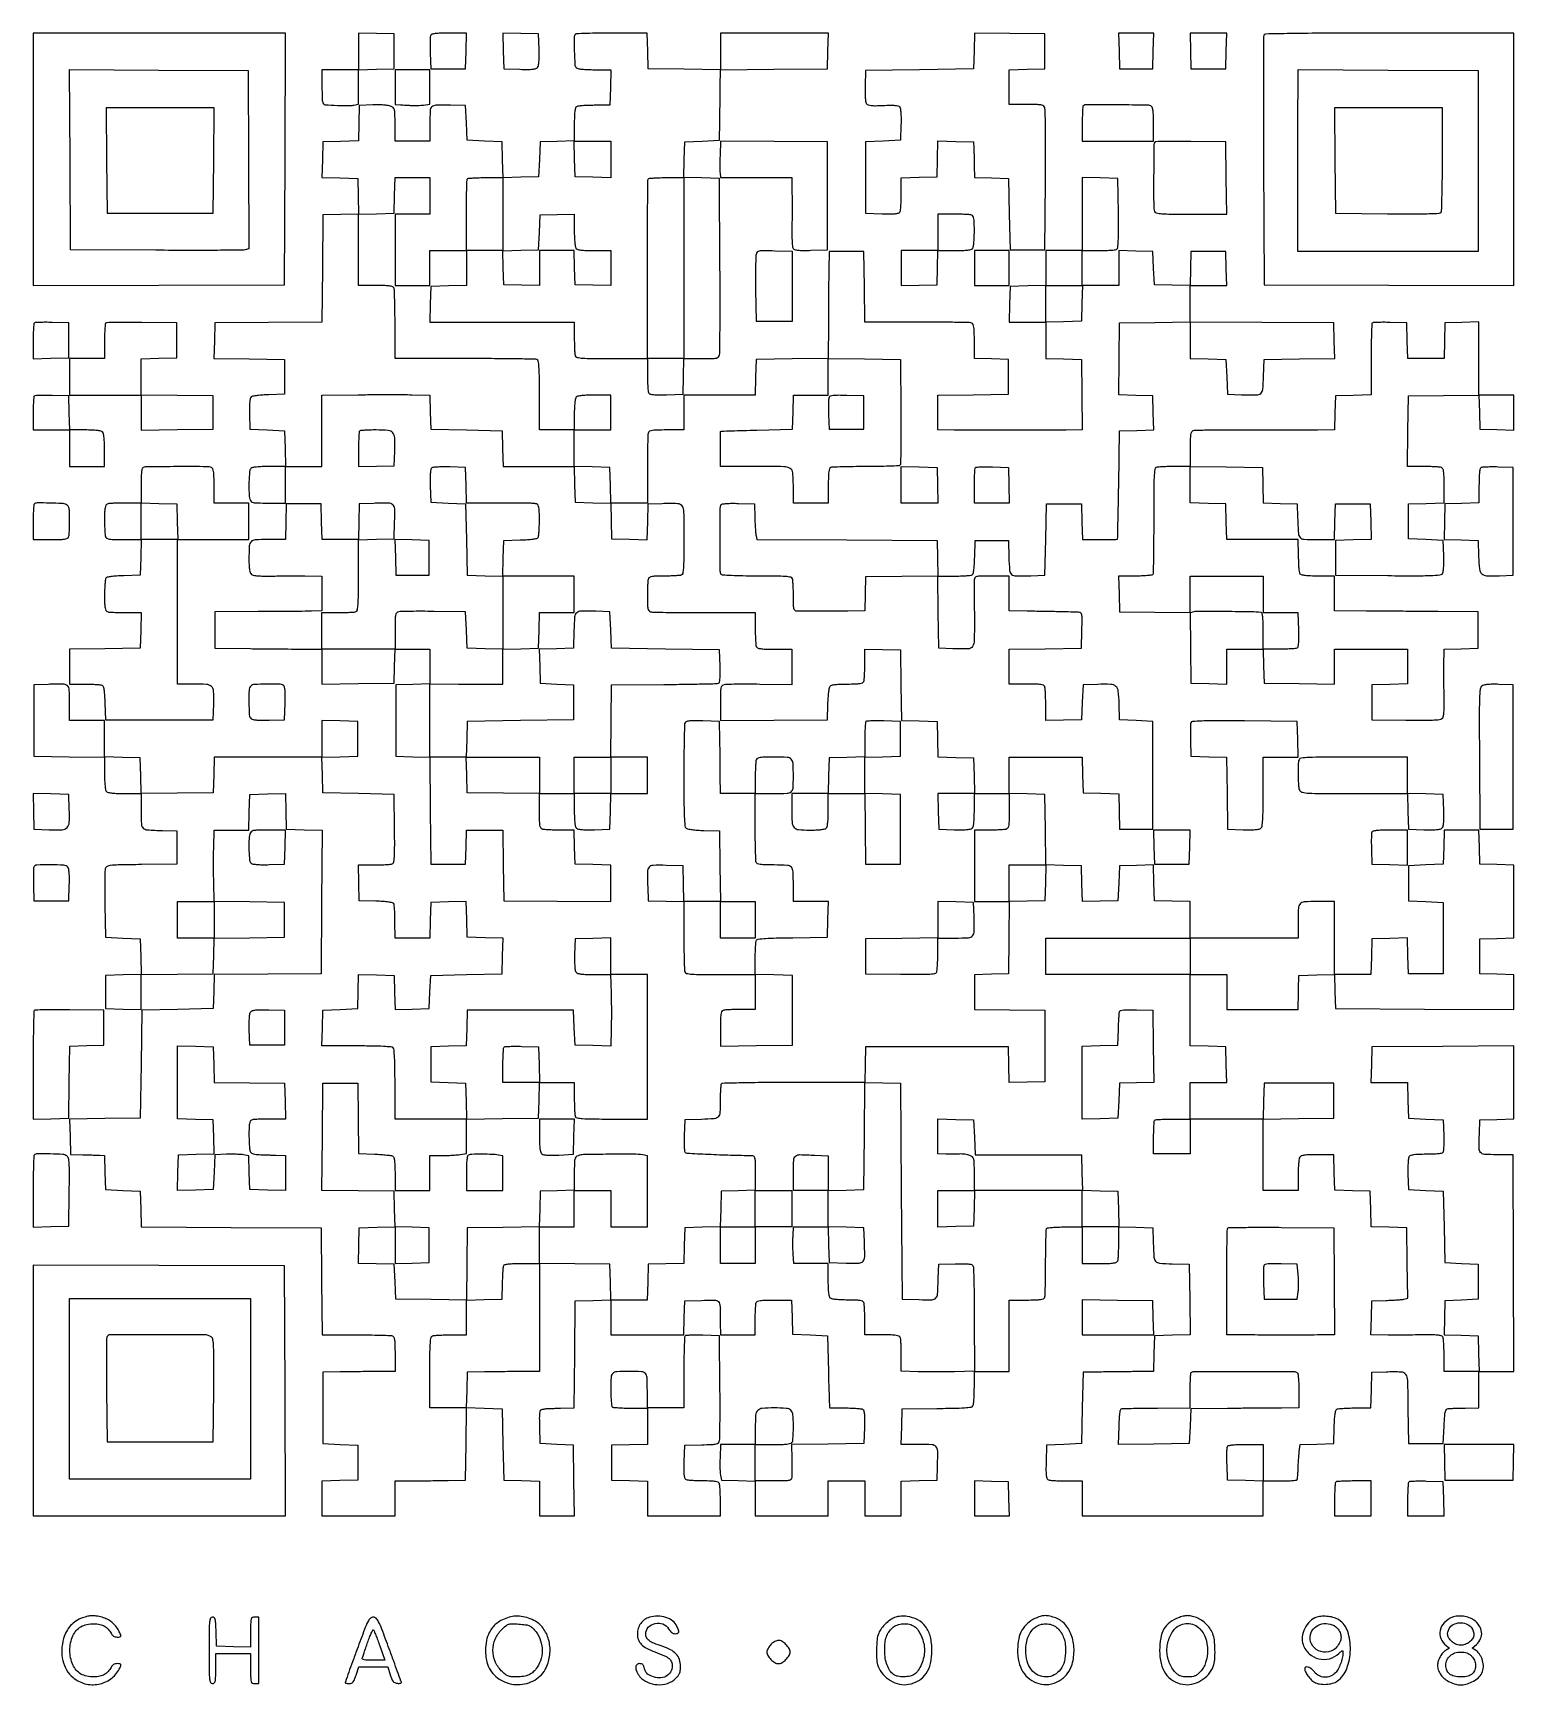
# Model space of a CAD drawing. Extents: x 179 to 1071, y 112 to 1107.
import ezdxf

# ---------------------------------------------------------------- set-up
doc = ezdxf.new("R2010")
doc.units = 0

msp = doc.modelspace()

# ---------------------------------------------------------------- linework, layer by layer
for points in [[(179, 1030.993714), (179, 954.987428), (254.75, 955.243714), (330.5, 955.5), (330.756286, 1031.25), (331.012572, 1107), (255.006286, 1107), (179, 1107)], [(833.216168, 1096.25), (833.5, 1085.5), (843.5, 1085.5), (853.5, 1085.5), (853.783832, 1096.25), (854.067663, 1107), (843.5, 1107), (832.932337, 1107)], [(876.216168, 1096.25), (876.5, 1085.5), (887, 1085.5), (897.5, 1085.5), (897.783832, 1096.25), (898.067663, 1107), (887, 1107), (875.932337, 1107)], [(223.235953, 1030.25), (223.5, 998.5), (255.5, 998.5), (287.5, 998.5), (287.764047, 1030.25), (288.028094, 1062), (255.5, 1062), (222.971906, 1062)], [(527, 1030.966168), (527, 1019.932337), (516.25, 1020.216168), (505.5, 1020.5), (505.216168, 1031.25), (504.932337, 1042), (515.966168, 1042), (527, 1042)], [(746, 965.5), (746, 955), (756.5, 955), (767, 955), (767, 965.5), (767, 976), (756.5, 976), (746, 976)], [(810.783832, 944.25), (810.5, 933.5), (799.75, 933.216168), (789, 932.932337), (789, 943.966168), (789, 955), (800.033832, 955), (811.067663, 955)], [(723.783832, 834.75), (724.067663, 824), (713.033832, 824), (702, 824), (702, 835.033832), (702, 846.067663), (712.75, 845.783832), (723.5, 845.5)], [(265.783832, 812.75), (266.067663, 802), (255.033832, 802), (244, 802), (244, 813.033832), (244, 824.067663), (254.75, 823.783832), (265.5, 823.5)], [(397.21581, 791.285361), (397.5, 780.5), (407.5, 780.5), (417.5, 780.5), (417.5, 791), (417.5, 801.5), (407.21581, 801.785361), (396.931619, 802.070721)], [(484, 659.980498), (484, 648.960995), (462.25, 649.230498), (440.5, 649.5), (440.216168, 660.25), (439.932337, 671), (461.966168, 671), (484, 671)], [(527, 660), (527, 649), (516, 649), (505, 649), (505, 660), (505, 671), (516, 671), (527, 671)], [(854.215017, 616.75), (854.5, 606.5), (865, 606.5), (875.5, 606.5), (875.784983, 616.75), (876.069966, 627), (865, 627), (853.930034, 627)], [(788.783832, 595.25), (788.5, 584.5), (777.75, 584.216168), (767, 583.932337), (767, 594.966168), (767, 606), (778.033832, 606), (789.067663, 606)], [(288, 573), (288, 562), (277, 562), (266, 562), (266, 573), (266, 584), (277, 584), (288, 584)], [(614, 573), (614, 562), (603.5, 562), (593, 562), (593, 573), (593, 584), (603.5, 584), (614, 584)], [(876, 551), (876, 540), (832.5, 540), (789, 540), (789, 551), (789, 562), (832.5, 562), (876, 562)], [(636, 399), (636, 388), (625, 388), (614, 388), (614, 377), (614, 366), (603.5, 366), (593, 366), (593, 377), (593, 388), (603.5, 388), (614, 388), (614, 399), (614, 410), (625, 410), (636, 410)], [(179, 289.506286), (179, 214), (255.006326, 214), (331.012652, 214), (330.756326, 289.25), (330.5, 364.5), (254.75, 364.756286), (179, 365.012572)], [(310, 290.5), (310, 236), (255.5, 236), (201, 236), (201, 290.5), (201, 345), (255.5, 345), (310, 345)], [(811, 333.519888), (811, 323), (832.534983, 323), (854.069966, 323), (853.784983, 333.25), (853.5, 343.5), (832.25, 343.769888), (811, 344.039775)], [(1029.216168, 246.25), (1029.5, 235.5), (1050, 235.5), (1070.5, 235.5), (1070.783832, 246.25), (1071.067663, 257), (1050, 257), (1028.932337, 257)], [(746, 224.534983), (746, 214), (756.534983, 214), (767.069966, 214), (766.784983, 224.25), (766.5, 234.5), (756.25, 234.784983), (746, 235.069966)]]:
    msp.add_lwpolyline(points, close=True)
for points in [[(505.666667, 1106.333333, 0.198875), (504.892492, 1104.464691, 0.006657), (505.000141, 1096.291387, 0.006951), (505.329065, 1088.151095, 0.184841), (506.2, 1086.2, 0.151095), (507.201559, 1085.671586, 0.019308), (509.637701, 1085.311014, 0.018432), (512.945271, 1085.074219, 0.008652), (517.233832, 1085), (527.067663, 1085), (526.783832, 1074.281763), (526.5, 1063.563526), (517, 1063.529275, 0.00783), (513.269936, 1063.457408, 0.010783), (509.923437, 1063.268168, 0.007669), (507.152533, 1063.008637, 0.116595), (506.25, 1062.688495, 0.19708), (505.669751, 1061.855829, 0.025826), (505.301901, 1059.684254, 0.021423), (505.0692, 1056.516196, 0.00762), (505, 1051.975966), (505, 1042.069966), (494.75, 1041.784983), (484.5, 1041.5), (484, 1031), (483.5, 1020.5), (472.784171, 1020.216515), (462.068343, 1019.93303), (461.784171, 1030.716515), (461.5, 1041.5), (451, 1042), (440.5, 1042.5), (440, 1053), (439.5, 1063.5), (430.5, 1063.595307, 0.007905), (421.566033, 1063.548662, 0.178849), (419.210155, 1062.62136, 0.202607), (418.168783, 1060.421076, 0.010563), (418, 1052.432612), (418, 1042), (407.5, 1042), (397, 1042), (397, 1052.024751, 0.003814), (396.949893, 1058.592849, 0.055459), (396.658289, 1060.893779, 0.158096), (395.894235, 1062.138695, 0.086066), (394.335519, 1063.062536, 0.061108), (392.809725, 1063.437957, 0.012959), (390.078608, 1063.693454, 0.01338), (386.876423, 1063.823547, 0.012356), (383.585519, 1063.787785), (375.5, 1063.5), (375.216508, 1052.783492), (374.933016, 1042.066984), (364.216508, 1041.783492), (353.5, 1041.5), (353.216515, 1030.784171), (352.93303, 1020.068343), (363.716515, 1019.784171), (374.5, 1019.5), (374.783485, 1008.784171), (375.06697, 998.068343), (364.283485, 997.784171), (353.5, 997.5), (353.236165, 965.263835), (352.97233, 933.02767), (320.736165, 932.763835), (288.5, 932.5), (288.216371, 921.769986), (287.932742, 911.039971), (309.216371, 910.769986), (330.5, 910.5), (330.5, 900), (330.5, 889.5), (321.054124, 889.209882, 0.009872), (317.344222, 889.022568, 0.013478), (314.012996, 888.697932, 0.010272), (311.278232, 888.29958, 0.132654), (310.348748, 887.874472, 0.165771), (309.775651, 886.938715, 0.029529), (309.440097, 884.884549, 0.022993), (309.270289, 881.903576, 0.008333), (309.294624, 877.66459), (309.5, 868.5), (320, 868), (330.5, 867.5), (330.783832, 856.75), (331.067663, 846), (321.233832, 846, 0.008652), (316.945271, 845.925781, 0.018432), (313.637701, 845.688986, 0.019308), (311.201559, 845.328414, 0.151095), (310.2, 844.8, 0.180438), (309.359131, 842.958582, 0.010157), (309.033618, 836.583513, 0.015809), (309.039417, 830.235482, 0.05739), (309.630286, 826.25, 0.133542), (310.365943, 824.986773, 0.144985), (311.618562, 824.318691, 0.046747), (314.088289, 824.049468, 0.003789), (320.616631, 824), (331, 824), (331, 835), (331, 846), (342, 846), (353, 846), (353, 867.462814), (353, 888.925628), (374.75, 889.212814, -0.001711), (383.862986, 889.301954, -0.001561), (393.258582, 889.332367, -0.001561), (401.653666, 889.307121, -0.00508), (407.215387, 889.216519), (417.930773, 888.933039), (418.215387, 878.716519), (418.5, 868.5), (440, 868), (461.5, 867.5), (461.783832, 856.75), (462.067663, 846), (483.5, 846), (504.932337, 846), (505.216168, 835.25), (505.5, 824.5), (516.216508, 824.216508), (526.933016, 823.933016), (527.216508, 813.216508), (527.5, 802.5), (538.215829, 802.216515), (548.931657, 801.93303), (549.215829, 812.716515), (549.5, 823.5), (558, 823.795054, -0.01687), (567.188266, 823.803884, -0.254922), (569.846127, 822.239493, -0.132003), (570.879248, 818.607191, -0.003655), (571, 802.087937, -0.002108), (570.950205, 790.276688, -0.01627), (570.723786, 784.753028, -0.030988), (570.301348, 781.653567, -0.2572), (569.418213, 780.606989, -0.070701), (568.376466, 780.368294, -0.006434), (565.712778, 780.178303, -0.008233), (562.515192, 780.044336, -0.006352), (559.025201, 780, 0.006824), (554.394852, 779.936805, 0.03479), (551.832752, 779.687898, 0.070258), (550.343123, 779.216173, 0.191652), (549.606989, 778.418213, 0.070792), (549.368268, 777.375477, 0.006399), (549.178303, 774.701145, 0.008206), (549.044334, 771.490764, 0.006324), (549, 767.9856, 0.005835), (549.058612, 762.963665, 0.042328), (549.318448, 760.56596, 0.104639), (549.870707, 759.263639, 0.16494), (550.839463, 758.550952, 0.069915), (552.199944, 758.320596, 0.00188), (558.281054, 758.172389, 0.003881), (565.443677, 758.080377, 0.002645), (573.589463, 758.082061, -0.00064), (582.31026, 758.118828, -0.0006), (591.221592, 758.134297, -0.000597), (599.128869, 758.129101, -0.002063), (604.25, 758.098496), (614, 758), (614, 748.581787, 0.005951), (614.044305, 744.859224, 0.007831), (614.178303, 741.465525, 0.005915), (614.367894, 738.638111, 0.07203), (614.606989, 737.581787, 0.205218), (615.398405, 736.76761, 0.063068), (617.086379, 736.30265, 0.030363), (620.039857, 736.059586, 0.005351), (625.606989, 736), (636, 736), (636.001108, 725.25), (636.002216, 714.5), (616.751108, 714.794566, 0.002884), (609.212342, 714.866428, 0.004069), (602.494075, 714.83704, 0.002391), (596.838049, 714.73921, 0.0559), (595.25, 714.525514, 0.136059), (593.985701, 713.808485, 0.146972), (593.317024, 712.562596, 0.046523), (593.048845, 710.083223, 0.003691), (593, 703.467095), (593, 692.972294), (625.25, 693.236147), (657.5, 693.5), (657.790118, 702.945876, -0.010217), (657.980158, 706.65896, -0.013854), (658.312947, 710.000112, -0.010763), (658.722996, 712.740901, -0.131421), (659.162563, 713.695876, -0.160543), (660.121827, 714.29689, -0.029015), (662.218642, 714.685644, -0.022826), (665.246787, 714.927386, -0.008505), (669.515456, 715, 0.006325), (674.417502, 715.062015, 0.033385), (677.093468, 715.309025, 0.068138), (678.640217, 715.778789, 0.195813), (679.393011, 716.581787, 0.071023), (679.631801, 717.627025, 0.006308), (679.821697, 720.328588, 0.008136), (679.955671, 723.571673, 0.006254), (680, 727.115619), (680, 736.067663), (690.75, 735.783832), (701.5, 735.5), (701.76979, 714.283631), (702.03958, 693.067262), (712.76979, 692.783631), (723.5, 692.5), (723.783492, 681.783492), (724.066984, 671.066984), (734.783492, 670.783492), (745.5, 670.5), (745.783832, 659.75), (746.067663, 649), (735, 649), (723.932337, 649), (724.216168, 638.25), (724.5, 627.5), (733.850715, 627.211141, 0.009044), (737.957683, 627.15859, 0.018924), (741.150171, 627.296386, 0.020746), (743.513859, 627.587315, 0.132968), (744.600715, 628.083586, 0.154085), (745.271246, 629.124417, 0.035127), (745.685192, 631.205854, 0.024181), (745.929838, 634.346734, 0.007345), (746, 639.122445), (746, 649), (756.5, 649), (767, 649), (767, 638.606989, -0.005351), (766.940414, 633.039857, -0.030363), (766.69735, 630.086379, -0.063068), (766.23239, 628.398405, -0.205218), (765.418213, 627.606989, -0.070946), (764.373807, 627.368222, -0.006338), (761.68135, 627.178303, -0.008159), (758.449196, 627.044331, -0.006277), (754.918213, 627), (746, 627), (746, 605.5), (746, 584), (756.519502, 584), (767.039005, 584), (766.769502, 562.25), (766.5, 540.5), (756.25, 540.215017), (746, 539.930034), (746, 529.484905), (746, 519.039775), (767.25, 518.769888), (788.5, 518.5), (788.5, 497), (788.5, 475.5), (777.784171, 475.216515), (767.068343, 474.93303), (766.784171, 485.716515), (766.5, 496.5), (723.5, 496.5), (680.5, 496.5), (680.216168, 485.75), (679.932337, 475), (637.025185, 475, 0.001719), (619.146842, 474.938527, 0.003808), (605.513752, 474.740931, 0.000825), (594.282639, 474.474035, 0.253163), (593.523529, 474.03807, 0.114568), (593.287138, 473.33751, 0.006655), (593.096337, 471.070962, 0.00982), (592.956918, 468.3415, 0.007049), (592.904095, 465.28807, -0.010015), (592.708179, 456.855637, -0.17412), (591.684735, 454.351908, -0.192162), (589.336973, 453.19375, -0.012655), (581.650095, 452.78388), (571.5, 452.5), (571.210352, 443.089648, 0.008055), (571.156654, 439.426942, 0.011889), (571.237748, 436.213125, 0.007219), (571.406881, 433.550798, 0.179583), (571.710352, 432.894746, 0.185337), (572.752469, 432.434798, 0.000748), (585.681974, 431.81845, 0.004015), (599.08223, 431.307527, 0.004237), (612.25, 431.022982, -0.239241), (613.1784, 430.536355, -0.113742), (613.707645, 429.255554, -0.037196), (613.949572, 426.60367, -0.004155), (614, 420.534983), (614, 410.069966), (603.75, 409.784983), (593.5, 409.5), (593.216508, 398.783492), (592.933016, 388.066984), (582.216508, 387.783492), (571.5, 387.5), (571.216508, 376.783492), (570.933016, 366.066984), (560.216508, 365.783492), (549.5, 365.5), (549.216168, 354.75), (548.932337, 344), (538, 344), (527.067663, 344), (526.783832, 354.75), (526.5, 365.5), (505.25, 365.769888), (484, 366.039775), (484, 377.019888), (484, 388), (494.5, 388), (505, 388), (505, 399), (505, 410), (516, 410), (527, 410), (527, 399), (527, 388), (538, 388), (549, 388), (549, 409.420545), (549, 430.841089), (546.25, 431.343703, 0.044651), (540.779086, 431.845856, 0.003405), (525.941763, 431.778726, 0.002128), (510.545629, 431.538662, 0.085755), (507.25, 430.901633, 0.120459), (505.992652, 430.038118, 0.131911), (505.327633, 428.718929, 0.046915), (505.052937, 426.251258, 0.004275), (505, 420.059734), (505, 410.069966), (494.75, 409.784983), (484.5, 409.5), (484.216365, 398.769409), (483.93273, 388.038817), (462.216365, 387.769409), (440.5, 387.5), (440.230442, 365.730169), (439.960885, 343.960338), (418.730442, 344.230169), (397.5, 344.5), (397, 355), (396.5, 365.5), (385.716515, 365.784171), (374.93303, 366.068343), (375.216515, 376.784171), (375.5, 387.5), (386.25, 387.783832), (397, 388.067663), (397, 376.998849), (397, 365.930034), (407.25, 366.215017), (417.5, 366.5), (417.5, 377), (417.5, 387.5), (407.283481, 387.784613), (397.066961, 388.069227), (396.783481, 398.784613), (396.5, 409.5), (374.736173, 409.769541), (352.972345, 410.039082), (353.236173, 442.269541), (353.5, 474.5), (364, 474.5), (374.5, 474.5), (374.769551, 453.365522), (375.039103, 432.231044), (384.769551, 431.835524, -0.006929), (388.587919, 431.627281, -0.009555), (392.008868, 431.327351, -0.00662), (394.846901, 430.985715, -0.106468), (395.75, 430.660985, -0.200997), (396.331606, 429.840721, -0.026002), (396.698973, 427.67557, -0.021483), (396.931155, 424.505891, -0.00754), (397, 419.940983), (397, 410), (407.5, 410), (418, 410), (418, 420.5), (418, 431), (425.25, 431.011006, 0.007384), (428.300722, 431.060694, 0.006558), (431.471875, 431.200855, 0.006596), (434.322224, 431.402079, 0.020037), (436.25, 431.641848), (440, 432.261685), (440, 442.61134), (440, 452.960995), (461.75, 453.230498), (483.5, 453.5), (483.783832, 464.25), (484.067663, 475), (494.533832, 475), (505, 475), (505, 465.581787, 0.005951), (505.044305, 461.859224, 0.007831), (505.178303, 458.465525, 0.005915), (505.367894, 455.638111, 0.07203), (505.606989, 454.581787, 0.258697), (506.662537, 453.696146, 0.030015), (509.835307, 453.275578, 0.015901), (515.485827, 453.049566, 0.002045), (527.606989, 453), (549, 453), (549, 496.5), (549, 540), (538, 540), (527, 540), (527, 551.033832), (527, 562.067663), (516.25, 561.783832), (505.5, 561.5), (505.211141, 552.149285, 0.009044), (505.15859, 548.042317, 0.018924), (505.296386, 544.849829, 0.020746), (505.587315, 542.486141, 0.132968), (506.083586, 541.399285, 0.153777), (507.121999, 540.729425, 0.035252), (509.194366, 540.31522, 0.024289), (512.318545, 540.070322, 0.007415), (517.060061, 540), (526.875232, 540), (527.187616, 528.75, -0.004063), (527.286869, 523.695675, -0.00255), (527.324762, 517.783914, -0.002559), (527.302602, 511.963905, -0.004675), (527.215829, 507.216515), (526.931657, 496.93303), (516.215829, 497.216515), (505.5, 497.5), (505, 508), (504.5, 518.5), (472.5, 518.5), (440.5, 518.5), (440.216508, 507.783492), (439.933016, 497.066984), (429.216508, 496.783492), (418.5, 496.5), (418.5, 486), (418.5, 475.5), (429, 475), (439.5, 474.5), (439.783832, 463.75), (440.067663, 453), (418.533832, 453), (397, 453), (397, 473.8, 0.003169), (396.937931, 483.593081, 0.010454), (396.721154, 490.045513, 0.00933), (396.391927, 494.538104, 0.175156), (395.8, 495.8, 0.175197), (394.537589, 496.392044, 0.009311), (390.038418, 496.721201, 0.01044), (383.576319, 496.93795, 0.003163), (373.766168, 497), (352.932337, 497), (353.216168, 507.75), (353.5, 518.5), (364, 519), (374.5, 519.5), (374.785353, 529.783473), (375.070705, 540.066946), (385.785353, 539.783473), (396.5, 539.5), (396.785365, 529.215407), (397.07073, 518.930815), (407.285365, 519.215407), (417.5, 519.5), (418, 529.5), (418.5, 539.5), (440, 540), (461.5, 540.5), (461.783485, 551.215829), (462.06697, 561.931657), (451.283485, 562.215829), (440.5, 562.5), (440.215829, 573.283485), (439.931657, 584.06697), (429.215829, 583.783485), (418.5, 583.5), (418.216168, 572.75), (417.932337, 562), (407.466168, 562), (397, 562), (396.984687, 571.75, 0.007309), (396.922789, 575.573123, 0.010173), (396.747767, 578.991726, 0.006962), (396.504905, 581.827893, 0.117226), (396.199653, 582.711195, 0.199883), (395.411, 583.262532, 0.01918), (393.055937, 583.684251, 0.019108), (389.800174, 584.012968, 0.00836), (385.464966, 584.211195), (375.5, 584.5), (375.216168, 595.25), (374.932337, 606), (384.716168, 606.015313, 0.007425), (388.553986, 606.078312, 0.010304), (391.988921, 606.256641, 0.007123), (394.837353, 606.504287, 0.116752), (395.735476, 606.815354, 0.231901), (396.364587, 607.843359, 0.011594), (396.649677, 611.895233, 0.011764), (396.79332, 617.998408, 0.00288), (396.735476, 628.050041), (396.5, 648.5), (375, 649), (353.5, 649.5), (353.216515, 660.215829), (352.93303, 670.931657), (363.716515, 671.215829), (374.5, 671.5), (374.5, 682), (374.5, 692.5), (363.75, 692.783832), (353, 693.067663), (353, 682.033832), (353, 671), (320.533832, 671), (288.067663, 671), (287.783832, 660.25), (287.5, 649.5), (265.784029, 649.230592), (244.068057, 648.961185), (243.784029, 659.730592), (243.5, 670.5), (232.75, 670.783832), (222, 671.067663), (222, 682.033832), (222, 693), (211.5, 693), (201, 693), (201, 703.480948, 0.01319), (200.788355, 711.50249, 0.203196), (199.602972, 713.933469, 0.179688), (196.965089, 714.928151, 0.009927), (188, 714.795054), (179.5, 714.5), (179.5, 693), (179.5, 671.5), (200.75, 671.230112), (222, 670.960225), (222, 661.180112, 0.008721), (222.074341, 656.918248, 0.018496), (222.311349, 653.626174, 0.019373), (222.672136, 651.199565, 0.150894), (223.2, 650.2, 0.150969), (224.200304, 649.671932, 0.019349), (226.630442, 649.311224, 0.018472), (229.928253, 649.074295, 0.008695), (234.2, 649), (244, 649), (244, 638.519052, 0.011573), (244.184972, 630.528292, 0.199796), (245.27627, 628.214363, 0.170244), (247.756564, 627.170229, 0.007926), (257, 626.75078), (265.5, 626.5), (265.5, 616.5), (265.5, 606.5), (244.264071, 606.230153, 0.001409), (230.278509, 606.013017, 0.023985), (225.688428, 605.708231, 0.091828), (223.50878, 605.040176, 0.215598), (222.48036, 603.730153, 0.05497), (222.272296, 602.151323, 0.002262), (222.176829, 596.426983, 0.003912), (222.147424, 589.632756, 0.002763), (222.216289, 582), (222.5, 562.5), (233, 562), (243.5, 561.5), (243.783485, 550.784171), (244.06697, 540.068343), (233.283485, 539.784171), (222.5, 539.5), (222.5, 529.5), (222.5, 519.5), (233.25, 519.216168), (244, 518.932337), (244, 529.446666), (244, 539.960995), (265.75, 540.230498), (287.5, 540.5), (287.783631, 551.23021), (288.067262, 561.96042), (309.283631, 562.23021), (330.5, 562.5), (330.5, 573), (330.5, 583.5), (309.312025, 583.769707), (288.124049, 584.039414), (287.812025, 595.269707, -0.004063), (287.712887, 600.314097, -0.002553), (287.675033, 606.212039, -0.002562), (287.69716, 612.016923, -0.004687), (287.783832, 616.75), (288.067663, 627), (298.5, 627), (308.932337, 627), (309.216168, 637.75), (309.5, 648.5), (320.215829, 648.783485), (330.931657, 649.06697), (331.215829, 638.283485), (331.5, 627.5), (342.260597, 627.216061), (353.021194, 626.932122), (352.760597, 583.716061), (352.5, 540.5), (320.284831, 540.236193), (288.069661, 539.972386), (287.784831, 529.736193), (287.5, 519.5), (266, 519), (244.5, 518.5), (244, 486), (243.5, 453.5), (222.216371, 453.230014), (200.932742, 452.960029), (201.216371, 442.312465), (201.5, 431.6649), (209, 431.490145, -0.001128), (212.070482, 431.411668, -0.001181), (215.094411, 431.320402, -0.001132), (217.70589, 431.229492, -0.005239), (219.215017, 431.157695), (221.930034, 431), (222.215017, 420.75), (222.5, 410.5), (233, 410), (243.5, 409.5), (243.783745, 398.758596), (244.067489, 388.017192), (298.283745, 387.758596), (352.5, 387.5), (352.763853, 355.25), (353.027706, 323), (373.432066, 323, -0.002773), (381.365651, 322.956005, -0.004128), (388.307295, 322.821697, -0.001843), (394.220662, 322.636627, -0.083049), (395.418213, 322.393011, -0.205218), (396.23239, 321.601595, -0.063068), (396.69735, 319.913621, -0.030363), (396.940414, 316.960143, -0.005351), (397, 311.393011), (397, 301), (385.75, 300.925726, 0.000756), (380.680609, 300.884593, 0.000467), (374.720312, 300.821651, 0.000468), (368.83123, 300.748444, 0.000842), (364, 300.675726), (353.5, 300.5), (353.5, 279), (353.5, 257.5), (364, 257), (374.5, 256.5), (374.5, 246), (374.5, 235.5), (363.75, 235.216168), (353, 234.932337), (353, 224.466168), (353, 214), (375, 214), (397, 214), (397, 224.5), (397, 235), (407.75, 235.074274, 0.00076), (412.626468, 235.115378, 0.000454), (418.426563, 235.178349, 0.000454), (424.202906, 235.251555, 0.000788), (429, 235.324274), (439.5, 235.5), (439.769738, 257.334623), (440.039476, 279.169247), (450.769738, 278.834623), (461.5, 278.5), (462, 257), (462.5, 235.5), (473.25, 235.216168), (484, 234.932337), (484, 224.466168), (484, 214), (494.519888, 214), (505.039775, 214), (504.769888, 235.25), (504.5, 256.5), (494.5, 257), (484.5, 257.5), (484.215017, 267.75, -0.005701), (484.131666, 272.833769, -0.025298), (484.267872, 275.81914, -0.042295), (484.592015, 277.593223, -0.313728), (485.215017, 278.11535, 0.009077), (485.779979, 278.176421, 0.006293), (486.416286, 278.265064, 0.006348), (487.025475, 278.365688, 0.012974), (487.5, 278.463035, -0.04467), (488.200358, 278.56102, -0.002025), (490.625618, 278.671865, -0.003374), (493.508206, 278.772433, -0.002409), (496.736147, 278.847686), (504.972294, 279), (505.236147, 311.25), (505.5, 343.5), (516.25, 343.783832), (527, 344.067663), (527, 333.533832), (527, 323), (548.965017, 323), (570.930034, 323), (571.215017, 333.25), (571.5, 343.5), (581.722245, 343.784677, -0.003488), (588.334543, 343.922669, -0.050684), (590.662172, 343.718733, -0.165802), (591.830539, 343.053969, -0.120322), (592.534088, 341.720206, -0.014931), (592.746531, 340.752221, -0.015552), (592.897539, 339.786309, -0.015411), (592.976104, 338.945432, -0.063258), (592.943422, 338.435529, 0.043569), (592.876339, 337.788254, 0.002158), (592.850897, 335.645124, 0.003471), (592.849335, 333.095394, 0.002501), (592.881579, 330.25), (593, 323), (603.5, 323), (614, 323), (614, 331.918213, -0.006277), (614.044331, 335.449196, -0.008159), (614.178303, 338.68135, -0.006338), (614.368222, 341.373807, -0.070946), (614.606989, 342.418213, -0.204941), (615.397244, 343.232062, -0.063222), (617.080782, 343.697172, -0.030449), (620.025624, 343.940347, -0.005378), (625.572006, 344), (635.930034, 344), (636.215017, 333.75), (636.5, 323.5), (647, 323), (657.5, 322.5), (658.050293, 301, 0.000841), (658.275652, 292.738752, 0.001379), (658.497602, 285.742188, 0.000127), (658.715128, 279.48009, 0.161135), (658.800293, 279.25, 0.219759), (659.004028, 279.14801, 0.000855), (661.658524, 279.068939, 0.004077), (664.689429, 279.008572, 0.002526), (668.25, 278.984687, -0.008167), (671.886984, 278.919254, -0.011132), (675.16123, 278.733781, -0.008157), (677.869999, 278.475228, -0.113964), (678.788231, 278.152042, -0.19692), (679.395734, 277.294865, -0.033714), (679.721018, 275.282937, -0.023663), (679.861823, 272.195195, -0.006827), (679.788231, 267.417355), (679.5, 257.5), (657.690244, 257.230331), (635.880488, 256.960662), (636.006297, 248.230331, -0.001028), (636.049627, 244.722803, -0.001214), (636.075747, 241.403597, -0.00106), (636.085061, 238.600628, -0.007638), (636.066053, 237.25, -0.15749), (635.614629, 235.980962, -0.180944), (634.529323, 235.302638, -0.047129), (632.101853, 235.043371, -0.003053), (625, 235), (614, 235), (614, 246), (614, 257), (624.893011, 257, 0.005003), (630.756842, 257.058671, 0.029178), (633.833669, 257.300233, 0.06089), (635.585285, 257.763049, 0.209079), (636.393011, 258.581787, 0.069666), (636.631409, 259.612488, 0.006839), (636.821697, 262.16144, 0.008541), (636.955641, 265.220668, 0.006668), (637, 268.546604, 0.022801), (636.706202, 274.98586, 0.187618), (635.4215, 277.565157, 0.168407), (632.655197, 278.748051, 0.017601), (625.5, 279, 0.018552), (618.197782, 278.72896, 0.18557), (615.483636, 277.447319, 0.176079), (614.251548, 274.643854, 0.016375), (614, 266.964816), (614, 257), (603.579004, 257), (593.158008, 257), (592.823005, 249.25, 0.007765), (592.734797, 246.062893, 0.007918), (592.746507, 242.895313, 0.007738), (592.842825, 240.145131, 0.032318), (593.033015, 238.5), (593.578029, 235.5), (603.789014, 235.215017), (614, 234.930034), (614, 224.465017), (614, 214), (636, 214), (658, 214), (658, 224.5), (658, 235), (669, 235), (680, 235), (680, 224.5), (680, 214), (691, 214), (702, 214), (702, 224.466168), (702, 234.932337), (712.75, 235.216168), (723.5, 235.5), (723.795054, 244, 0.009943), (723.9279, 252.967356, 0.180053), (722.931202, 255.604424, 0.2029), (720.496251, 256.789002, 0.013105), (712.447116, 257), (701.932337, 257), (702.216168, 267.75), (702.5, 278.5), (723.409228, 278.698619, 0.002817), (733.806455, 278.855962, 0.012035), (740.00521, 279.13407, 0.012627), (744.063125, 279.517286, 0.225229), (745.143915, 280.198619, 0.115145), (745.470651, 281.13425, 0.007691), (745.731394, 283.981782, 0.01076), (745.918688, 287.420453, 0.007831), (745.984687, 291.25), (746, 301), (756.5, 301), (767, 301), (767, 322.5), (767, 344), (777.393011, 344, 0.005548), (782.847127, 344.060521, 0.028856), (785.845765, 344.300585, 0.056089), (787.591489, 344.745678, 0.213844), (788.369202, 345.519741, 0.083016), (788.603245, 346.66985, 0.001854), (788.781072, 352.332118, 0.00414), (788.910111, 358.979916, 0.002782), (788.952381, 366.576708, -0.002787), (788.994503, 374.133165, -0.004325), (789.123586, 380.65189, -0.00141), (789.299584, 386.278283, -0.130606), (789.535207, 387.056967, -0.229468), (790.126712, 387.432853, -0.007408), (793.013867, 387.722984, -0.012896), (796.515436, 387.931742, -0.00844), (800.559017, 388), (811, 388), (811, 377), (811, 366), (821.393011, 366, 0.005351), (826.960143, 366.059586, 0.030363), (829.913621, 366.30265, 0.063068), (831.601595, 366.76761, 0.205218), (832.393011, 367.581787, 0.072102), (832.632129, 368.638915, 0.005887), (832.821697, 371.475801, 0.007809), (832.955696, 374.880803, 0.005929), (833, 378.616771), (833, 388.069966), (843.25, 387.784983), (853.5, 387.5), (853.75078, 379, 0.008001), (854.167162, 369.85434, 0.165236), (855.196667, 367.34273, 0.196929), (857.49116, 366.190479, 0.012174), (865.2603, 365.784869), (875.5, 365.5), (875.769789, 344.284032), (876.039577, 323.068065), (865.269789, 322.784032), (854.5, 322.5), (854.216168, 311.75), (853.932337, 301), (843.716168, 300.878498, -0.000018), (839.011865, 300.822715, -0.00001), (833.269749, 300.754941, -0.00001), (827.453221, 300.686515, -0.000016), (822.5, 300.628498), (811.5, 300.5), (811, 279), (810.5, 257.5), (800, 257), (789.5, 256.5), (789.211769, 246.582645, 0.006827), (789.138177, 241.804805, 0.023663), (789.278982, 238.717063, 0.033714), (789.604266, 236.705135, 0.19692), (790.211769, 235.847958, 0.115445), (791.139851, 235.524351, 0.007585), (793.985645, 235.266219, 0.010675), (797.421391, 235.080714, 0.007755), (801.25, 235.015313), (811, 235), (811, 224.5), (811, 214), (865.5, 214), (920, 214), (920, 224.5), (920, 235), (929.940983, 235, 0.00746), (933.786464, 235.057378, 0.011518), (937.105837, 235.233054, 0.00599), (939.864695, 235.476159, 0.233445), (940.372299, 235.793375, 0.10677), (940.574085, 236.362294, 0.00702), (940.773561, 238.103455, 0.009921), (940.942349, 240.203897, 0.007236), (941.049745, 242.543375, -0.005029), (941.157143, 245.132315, -0.003738), (941.325846, 247.988754, -0.003778), (941.525526, 250.681363, -0.008533), (941.726907, 252.716215), (942.216955, 256.932429), (952.358477, 257.216215), (962.5, 257.5), (962.788805, 267.464966, -0.00836), (962.987032, 271.800174, -0.019108), (963.315749, 275.055937, -0.01918), (963.737468, 277.411, -0.199883), (964.288805, 278.199653, -0.117134), (965.171517, 278.504879, -0.006997), (967.998336, 278.747767, -0.010202), (971.406013, 278.922787, -0.007334), (975.216168, 278.984687), (984.932337, 279), (985.216168, 289.75), (985.5, 300.5), (994, 300.795054, -0.017415), (1003.138025, 300.793888, -0.254171), (1005.822906, 299.210822, -0.129025), (1006.89695, 295.525869, -0.003568), (1007.230153, 278.735929), (1007.5, 257.5), (1018, 257.5), (1028.5, 257.5), (1029, 268, -0.004118), (1029.351207, 274.28523, -0.041685), (1029.735515, 276.873959, -0.130105), (1030.396292, 278.114416, -0.189951), (1031.5, 278.643701, -0.010495), (1032.717331, 278.705519, -0.001341), (1035.335938, 278.776415, -0.001569), (1038.444648, 278.842476, -0.001306), (1041.75, 278.893701), (1050, 279), (1050, 290), (1050, 301), (1060.507242, 301), (1071.014483, 301), (1070.757242, 366.25), (1070.5, 431.5), (1060.704844, 431.5, -0.013476), (1053.2306, 431.701484, -0.207462), (1050.977276, 432.826381, -0.175915), (1050.063646, 435.326274, -0.009205), (1050.204946, 444), (1050.5, 452.5), (1060.75, 452.784983), (1071, 453.069966), (1071, 475.04572), (1071, 497.021473), (1028.25, 496.760736), (985.5, 496.5), (985.216168, 485.75), (984.932337, 475), (995.932337, 475), (1006.932337, 475), (1007.216168, 464.25), (1007.5, 453.5), (1018, 453), (1028.5, 452.5), (1028.789648, 443.089648, -0.009691), (1028.832347, 439.340226, -0.014937), (1028.709588, 436.099833, -0.011279), (1028.473519, 433.492501, -0.169739), (1028.083692, 432.683692, -0.163598), (1027.296991, 432.292868, -0.010678), (1024.734505, 431.995848, -0.014619), (1021.603509, 431.792655, -0.010339), (1018.080285, 431.740175, 0.008776), (1013.937273, 431.691414, 0.023347), (1010.988235, 431.466838, 0.02981), (1008.943312, 431.089876, 0.160399), (1007.997382, 430.496845, 0.140218), (1007.559312, 429.500147, 0.015443), (1007.296146, 426.993461, 0.016615), (1007.165014, 423.75674, 0.009537), (1007.211141, 419.850715), (1007.5, 410.5), (1018, 410), (1028.5, 409.5), (1029, 388), (1029.5, 366.5), (1039.5, 366), (1049.5, 365.5), (1049.5, 355), (1049.5, 344.5), (1039.5, 344), (1029.5, 343.5), (1029.215407, 333.285365), (1028.930815, 323.07073), (1039.215407, 322.785365), (1049.5, 322.5), (1049.783832, 311.75), (1050.067663, 301), (1039.533832, 301), (1029, 301), (1028.984687, 310.75, 0.007993), (1028.917412, 314.581548, 0.010939), (1028.726302, 318.026457, 0.007917), (1028.45999, 320.877782, 0.114509), (1028.126581, 321.829429, 0.196609), (1027.220955, 322.472579, 0.032607), (1025.067193, 322.829141, 0.022473), (1021.717902, 323.009962, 0.006044), (1016.391893, 322.99349, -0.001772), (1011.475564, 322.936275, -0.001086), (1005.67828, 322.901944, -0.001088), (999.938622, 322.892906, -0.001939), (995.215017, 322.914061), (984.930034, 323), (985.215017, 333.25), (985.5, 343.5), (994, 343.75078, 0.004883), (997.420749, 343.885152, 0.00568), (1000.669884, 344.081597, 0.005082), (1003.412997, 344.30679, 0.033635), (1004.769818, 344.524806), (1007.039636, 345.048052), (1006.769818, 366.274026), (1006.5, 387.5), (995.783492, 387.783492), (985.066984, 388.066984), (984.783492, 398.783492), (984.5, 409.5), (973.783492, 409.783492), (963.066984, 410.066984), (962.783492, 420.783492), (962.5, 431.5), (952.712919, 431.5, 0.00665), (947.739107, 431.433843, 0.028066), (944.767521, 431.187479, 0.048144), (942.919948, 430.74503, 0.170654), (941.978232, 430, 0.109035), (941.605034, 428.965489, 0.009918), (941.304487, 426.223437, 0.012476), (941.090353, 422.902151, 0.009445), (941.015313, 419.25), (941, 410), (930.5, 410), (920, 410), (920, 431.480112), (920, 452.960225), (941.25, 453.230112), (962.5, 453.5), (962.5, 464), (962.5, 474.5), (941.5, 474.5), (920.5, 474.5), (920.216168, 463.75), (919.932337, 453), (897.966168, 453), (876, 453), (876, 464), (876, 475), (887.033832, 475), (898.067663, 475), (897.783832, 485.75), (897.5, 496.5), (886.75, 496.783832), (876, 497.067663), (876, 518.533832), (876, 540), (887, 540), (898, 540), (898, 529.5), (898, 519), (919.5, 519), (941, 519), (941.082025, 521.25, 0.002606), (941.123394, 522.57439, 0.000407), (941.189297, 525.189062, 0.000453), (941.261699, 528.272152, 0.000395), (941.332025, 531.5), (941.5, 539.5), (952.214647, 539.783473), (962.929295, 540.066946), (963.214647, 529.783473), (963.5, 519.5), (1017.25, 519.241313), (1071, 518.982626), (1071, 529.45633), (1071, 539.930034), (1060.75, 540.215017), (1050.5, 540.5), (1050.5, 551), (1050.5, 561.5), (1060.75, 561.784983), (1071, 562.069966), (1071, 584), (1071, 605.930034), (1060.75, 606.215017), (1050.5, 606.5), (1050.215017, 616.75), (1049.930034, 627), (1039.5, 627), (1029.069966, 627), (1028.784983, 616.75), (1028.5, 606.5), (1018, 606), (1007.5, 605.5), (1007.5, 595), (1007.5, 584.5), (1018, 584), (1028.5, 583.5), (1028.5, 562), (1028.5, 540.5), (1018, 540.5), (1007.5, 540.5), (1007.215829, 551.283485), (1006.931657, 562.06697), (996.215829, 561.783485), (985.5, 561.5), (985.216168, 550.75), (984.932337, 540), (973.966168, 540), (963, 540), (963, 562), (963, 584), (952.616631, 584, 0.013409), (944.681693, 583.787158, 0.202173), (942.25129, 582.605326, 0.171913), (941.196811, 579.955456, 0.009167), (941.013655, 570.75), (941, 562), (908.5, 562), (876, 562), (876, 572.966168), (876, 583.932337), (865.25, 584.216168), (854.5, 584.5), (854.215817, 595.284606), (853.931635, 606.069211), (843.715817, 605.784606), (833.5, 605.5), (833, 595), (832.5, 584.5), (821.784171, 584.216515), (811.068343, 583.93303), (810.784171, 594.716515), (810.5, 605.5), (799.76979, 605.783631), (789.03958, 606.067262), (788.76979, 627.283631), (788.5, 648.5), (777.75, 648.783832), (767, 649.067663), (767, 660.033832), (767, 671), (788.966168, 671), (810.932337, 671), (811.216168, 660.25), (811.5, 649.5), (822.216508, 649.216508), (832.933016, 648.933016), (833.216508, 638.216508), (833.5, 627.5), (843.5, 627.5), (853.5, 627.5), (853.5, 660), (853.5, 692.5), (843.5, 693), (833.5, 693.5), (833.21398, 703.234094, 0.018997), (832.703343, 710.802745, 0.186549), (831.269158, 713.596909, 0.175522), (828.283794, 714.790065, 0.016437), (820.243181, 714.788833), (811.5, 714.5), (811, 704), (810.5, 693.5), (799.75, 693.216168), (789, 692.932337), (789, 702.384381, 0.00593), (788.955696, 706.119908, 0.007809), (788.821697, 709.524537, 0.005887), (788.632128, 712.361111, 0.0721), (788.393011, 713.418213, 0.205218), (787.601595, 714.23239, 0.063068), (785.913621, 714.69735, 0.030363), (782.960143, 714.940414, 0.005351), (777.393011, 715), (767, 715), (767, 725.480498), (767, 735.960995), (788.75, 736.230498), (810.5, 736.5), (810.783832, 747.25, 0.003018), (810.926608, 754.261386, 0.04887), (810.730327, 756.611152, 0.186219), (810.073121, 757.684953, 0.144819), (808.783832, 758.178674, 0.012917), (805.955018, 758.326594, 0.001183), (798.91782, 758.495828, 0.001332), (789.662426, 758.671822, 0.000634), (777.75, 758.851493), (767, 759), (767, 769.5), (767, 780), (756.5, 780, 0.003246), (749.740098, 779.956117, 0.049377), (747.415719, 779.695497, 0.186847), (746.380162, 779.017378, 0.152213), (745.960884, 777.75, 0.004593), (745.947996, 776.177665, 0.000188), (745.955732, 770.514603, 0.000328), (745.971808, 763.805896, 0.000232), (745.998274, 756.278436, -0.004243), (745.929887, 741.100851, -0.141342), (744.886706, 737.653152, -0.24712), (742.244869, 736.169781, -0.015449), (733, 736.204946), (724.5, 736.5), (724.230498, 758.25), (723.960995, 780), (733.730498, 780.015313, 0.007295), (737.561095, 780.07721, 0.010156), (740.985997, 780.252233, 0.006942), (743.827555, 780.49508, 0.117278), (744.711195, 780.800347, 0.199883), (745.262532, 781.589, 0.01918), (745.684251, 783.944063, 0.019108), (746.012968, 787.199826, 0.00836), (746.211195, 791.535034), (746.5, 801.5), (756.5, 801.5), (766.5, 801.5), (766.784869, 791.2603, 0.013827), (767.218122, 783.45705, 0.200378), (768.466432, 781.051258, 0.174565), (771.13313, 780.074823, 0.010012), (780, 780.204946), (788.5, 780.5), (789, 802), (789.5, 823.5), (800, 823.5), (810.5, 823.5), (810.783832, 812.75), (811.067663, 802), (821.533832, 802, 0.002236), (825.561804, 802.018011, 0.003614), (828.988779, 802.073437, 0.000693), (832.000494, 802.148101, 0.211546), (832.215202, 802.25, 0.17361), (832.305806, 802.485732, 0.000063), (832.524285, 811.973438, 0.001003), (832.744669, 822.520802, 0.000608), (832.965202, 835), (833.5, 867.5), (843.784593, 867.785365), (854.069185, 868.07073), (853.784593, 878.285365), (853.5, 888.5), (843.230596, 888.785197), (832.961191, 889.070395), (833.230596, 910.785197), (833.5, 932.5), (854.75, 932.769888), (876, 933.039775), (876, 922.053719), (876, 911.067663), (886.75, 910.783832), (897.5, 910.5), (898, 900), (898.5, 889.5), (907, 889.204946, 0.010012), (915.86687, 889.074823, 0.174565), (918.533568, 890.051258, 0.200378), (919.781878, 892.45705, 0.013827), (920.215131, 900.2603), (920.5, 910.5), (941.783629, 910.769986), (963.067258, 911.039971), (962.783629, 921.769986), (962.5, 932.5), (919.25, 932.760623), (876, 933.021245), (876, 944.010623), (876, 955), (887.034983, 955), (898.069966, 955), (897.784983, 965.25), (897.5, 975.5), (887, 975.5), (876.5, 975.5), (876.214647, 965.216527), (875.929295, 954.933054), (865.214647, 955.216527), (854.5, 955.5), (854, 965.5), (853.5, 975.5), (843.25, 975.784983), (833, 976.069966), (833, 965.534983), (833, 955), (822, 955), (811, 955), (811, 965.5), (811, 976), (820.75, 976.015313, 0.007655), (824.577369, 976.079922, 0.010563), (828.009244, 976.26306, 0.007444), (830.852781, 976.517741, 0.115844), (831.77083, 976.837204, 0.230932), (832.427241, 977.904588, 0.012869), (832.714887, 981.908791, 0.012029), (832.849994, 988.071549, 0.002701), (832.77083, 998.571891), (832.5, 1019.5), (821.75, 1019.783832), (811, 1020.067663), (811, 998.033832), (811, 976), (800, 976), (789, 976), (789, 965.533832), (789, 955.067663), (778.25, 954.783832), (767.5, 954.5), (767.216168, 943.75), (766.932337, 933), (777.966168, 933), (789, 933), (789, 922.033832), (789, 911.067663), (799.75, 910.783832), (810.5, 910.5), (810.769888, 889.25), (811.039775, 868), (801.269888, 867.959993, -0.000683), (785.978956, 867.918252, -0.000269), (764.916155, 867.900822, -0.000231), (744.444031, 867.904315, -0.001371), (733.75, 867.940386), (724, 868), (724, 878.480112), (724, 888.960225), (745.25, 889.230112), (766.5, 889.5), (766.5, 900), (766.5, 910.5), (756.25, 910.784983), (746, 911.069966), (746, 921.427994, 0.005378), (745.940347, 926.974376, 0.030449), (745.697172, 929.919218, 0.063222), (745.232062, 931.602756, 0.204941), (744.418213, 932.393011, 0.086349), (743.168943, 932.638633, 0.000866), (734.077817, 932.821697, 0.002795), (723.586754, 932.956125, 0.001806), (711.4381, 933), (680.039775, 933), (679.769888, 954.25), (679.5, 975.5), (669, 975.5), (658.5, 975.5), (658.322108, 964.5, 0.001589), (658.248715, 958.851637, 0.000515), (658.17529, 950.494791, 0.000513), (658.112764, 941.204413, 0.000577), (658.072108, 932.269502), (658, 911.039005), (636.25, 910.769502), (614.5, 910.5), (614.216168, 899.75), (613.932337, 889), (592.466168, 889), (571, 889), (571, 878.5), (571, 868), (560.606989, 868, 0.005351), (555.039857, 867.940414, 0.030363), (552.086379, 867.69735, 0.063068), (550.398405, 867.23239, 0.205218), (549.606989, 866.418213, 0.083055), (549.363369, 865.220565, 0.001841), (549.178303, 859.303225, 0.004125), (549.043995, 852.357109, 0.002771), (549, 844.418213), (549, 824), (538.033832, 824), (527.067663, 824), (526.783832, 834.75), (526.5, 845.5), (515.75, 845.783832), (505, 846.067663), (505, 857.033832), (505, 868), (516, 868), (527, 868), (527, 878.5), (527, 889), (517.2, 889, 0.008695), (512.928253, 888.925705, 0.018472), (509.630442, 888.688776, 0.019349), (507.200304, 888.328068, 0.150969), (506.2, 887.8, 0.149044), (505.677271, 886.818776, 0.019949), (505.314516, 884.477016, 0.019071), (505.075482, 881.323492, 0.009379), (505, 877.3), (505, 868), (494.5, 868), (484, 868), (484, 888.893011, 0.002106), (483.950214, 900.715635, 0.016256), (483.72381, 906.243952, 0.030951), (483.301441, 909.346099, 0.257256), (482.418213, 910.393011, 0.08783), (481.143763, 910.639697, 0.000509), (468.9876, 910.821697, 0.002134), (455.100443, 910.956185, 0.001354), (438.918213, 911), (397, 911), (397, 931.418213, 0.002771), (396.956005, 939.357109, 0.004125), (396.821697, 946.303225, 0.001841), (396.636631, 952.220565, 0.083055), (396.393011, 953.418213, 0.205218), (395.601595, 954.23239, 0.063068), (393.913621, 954.69735, 0.030363), (390.960143, 954.940414, 0.005351), (385.393011, 955), (375, 955), (375, 976.466168), (375, 997.932337), (385.75, 998.216168), (396.5, 998.5), (396.783832, 1009.25), (397.067663, 1020), (407.533832, 1020), (418, 1020), (418, 1009), (418, 998), (407.5, 998), (397, 998), (397, 976.5), (397, 955), (407.5, 955), (418, 955), (418, 965.5), (418, 976), (429, 976), (440, 976), (440, 965.533832), (440, 955.067663), (429.25, 954.783832), (418.5, 954.5), (418.216168, 943.75), (417.932337, 933), (461.466168, 933), (505, 933), (505, 923.581787, 0.005951), (505.044305, 919.859224, 0.007831), (505.178303, 916.465525, 0.005915), (505.367894, 913.638111, 0.07203), (505.606989, 912.581787, 0.258697), (506.662537, 911.696146, 0.030015), (509.835307, 911.275578, 0.015901), (515.485827, 911.049566, 0.002045), (527.606989, 911), (549, 911), (549.015313, 901.25, 0.007755), (549.080714, 897.421391, 0.010675), (549.266219, 893.985645, 0.007585), (549.524351, 891.139851, 0.115445), (549.847958, 890.211769, 0.19692), (550.705135, 889.604266, 0.033714), (552.717063, 889.278982, 0.023663), (555.804805, 889.138177, 0.006827), (560.582645, 889.211769), (570.5, 889.5), (570.783832, 900.25), (571.067663, 911), (581.51478, 911, 0.003685), (588.1073, 911.048592, 0.046906), (590.566662, 911.316448, 0.149569), (591.794124, 911.985685, 0.137028), (592.488659, 913.25, 0.05592), (592.698247, 915.014122, 0.000392), (592.784983, 930.114062, 0.001512), (592.818446, 947.405788, 0.000967), (592.757711, 967.5), (592.5, 1019.5), (581.716515, 1019.784171), (570.93303, 1020.068343), (571.216515, 1030.784171), (571.5, 1041.5), (582, 1042), (592.5, 1042.5), (592.652492, 1053.5, 0.000323), (592.717978, 1058.454615, 0.0002), (592.788832, 1064.275618, 0.0002), (592.854201, 1070.024107, 0.000361), (592.902492, 1074.736147), (593, 1084.972294), (625.25, 1085.236147), (657.5, 1085.5), (657.783832, 1096.25), (658.067663, 1107), (625.533832, 1107), (593, 1107), (593, 1095.980498), (593, 1084.960995), (571.25, 1085.230498), (549.5, 1085.5), (549.216168, 1096.25), (548.932337, 1107), (527.632835, 1107, 0.002928), (519.419844, 1106.951908, 0.004657), (512.394229, 1106.804167, 0.001225), (506.288613, 1106.603887, 0.189769)], [(375, 1096.033832), (375, 1085), (364, 1085), (353, 1085), (353, 1074.5, 0.004216), (353.051169, 1068.431817, 0.036703), (353.294058, 1065.747471, 0.108469), (353.821157, 1064.426657, 0.233527), (354.75, 1063.899556, 0.002156), (362.260632, 1063.50096, 0.008361), (366.919678, 1063.351877, 0.013059), (370.082025, 1063.386187, 0.038072), (372.25, 1063.632373), (375, 1064.158911), (375, 1074.545624), (375, 1084.932337), (385.75, 1085.216168), (396.5, 1085.5), (396.5, 1096), (396.5, 1106.5), (385.75, 1106.783832), (375, 1107.067663)], [(418.428774, 1105.674983, 0.081654), (418.239658, 1104.758353, 0.005045), (418.154817, 1101.970602, 0.007376), (418.136178, 1098.631743, 0.005394), (418.210159, 1094.924983), (418.5, 1085.5), (429, 1085.5), (439.5, 1085.5), (439.783832, 1096.25), (440.067663, 1107), (429.502447, 1107, 0.006163), (424.358283, 1106.936587, 0.023613), (421.163994, 1106.706615, 0.034632), (419.151549, 1106.323077, 0.241229)], [(462.215822, 1096.284178), (462.5, 1085.5), (472.099013, 1085.215609, 0.006919), (476.934286, 1085.139302, 0.027023), (479.918097, 1085.294874, 0.044369), (481.833212, 1085.67274, 0.149751), (482.887872, 1086.364894, 0.1305), (483.403112, 1087.478955, 0.02258), (483.703385, 1089.802758, 0.019663), (483.843411, 1092.980927, 0.008898), (483.788859, 1097.149285), (483.5, 1106.5), (472.715822, 1106.784178), (461.931643, 1107.068357)], [(745.784032, 1096.269789), (745.5, 1085.5), (713, 1085), (680.5, 1084.5), (680.211141, 1075.149285, 0.009134), (680.159801, 1071.079725, 0.018482), (680.296284, 1067.878702, 0.019678), (680.58172, 1065.489815, 0.134414), (681.06672, 1064.419607, 0.15142), (682.064249, 1063.769594, 0.045405), (683.866999, 1063.429968, 0.028237), (686.640991, 1063.321713, 0.00768), (691.028441, 1063.465731, -0.007815), (695.359249, 1063.606716, -0.027314), (698.151182, 1063.501406, -0.042371), (699.98205, 1063.173903, -0.155325), (700.961721, 1062.546124, -0.136825), (701.427596, 1061.505033, -0.017907), (701.70383, 1059.070713, -0.017726), (701.838106, 1055.85517, -0.009292), (701.788859, 1051.850715), (701.5, 1042.5), (691, 1042), (680.5, 1041.5), (680.5, 1020), (680.5, 998.5), (690.417355, 998.211769, 0.006827), (695.195195, 998.138177, 0.023663), (698.282937, 998.278982, 0.033714), (700.294865, 998.604266, 0.19692), (701.152042, 999.211769, 0.115349), (701.475621, 1000.139207, 0.007622), (701.733781, 1002.975707, 0.010705), (701.919284, 1006.400525, 0.007782), (701.984687, 1010.216168), (702, 1019.932337), (712.75, 1020.216168), (723.5, 1020.5), (723.784171, 1031.283485), (724.068343, 1042.06697), (734.784171, 1041.783485), (745.5, 1041.5), (745.663855, 1038, -0.004502), (745.732745, 1036.17725, -0.001361), (745.804882, 1033.408714, -0.001364), (745.86885, 1030.303988, -0.001483), (745.913855, 1027.284983), (746, 1020.069966), (756.25, 1019.784983), (766.5, 1019.5), (767, 998), (767.5, 976.5), (778, 976.5), (788.5, 976.5), (788.777956, 1018, 0.001265), (788.844933, 1034.068328, 0.001947), (788.813578, 1047.970313, 0.000619), (788.724601, 1060.013168, 0.057529), (788.508904, 1061.75, 0.136571), (787.801759, 1063.014354, 0.148099), (786.563566, 1063.683284, 0.046666), (784.091753, 1063.951285, 0.003684), (777.480948, 1064), (767, 1064), (767, 1074.466168), (767, 1084.932337), (777.75, 1085.216168), (788.5, 1085.5), (788.5, 1096), (788.5, 1106.5), (767.284032, 1106.769789), (746.068065, 1107.039577)], [(920.460009, 1105.75, 0.090591), (920.266358, 1104.709509, 0.000109), (920.198937, 1082.982812, 0.000984), (920.176611, 1058.652573, 0.000605), (920.241394, 1030), (920.5, 955.5), (995.75, 955.243674), (1071, 954.987348), (1071, 1030.993674), (1071, 1107), (995.968615, 1107, 0.000668), (957.448289, 1106.948566, 0.003471), (936.19131, 1106.744245, 0.001205), (921.475143, 1106.465155, 0.305157)], [(308.758677, 1030.77123), (309.017354, 977.04246), (306.758677, 976.494347, -0.057902), (304.987826, 976.276519, -0.000418), (290.035361, 976.188577, -0.001589), (272.903102, 976.156579, -0.001017), (253, 976.223117), (201.5, 976.5), (201.241383, 1030.758691), (200.982767, 1085.017383), (254.741383, 1084.758691), (308.5, 1084.5)], [(397, 1074.5), (397, 1064), (400.25, 1063.849041, -0.00172), (401.74658, 1063.774365, -0.000952), (403.573438, 1063.673417, -0.000949), (405.424006, 1063.5641, -0.001529), (407, 1063.46316, 0.016046), (408.610549, 1063.406881, 0.008944), (410.573438, 1063.436419, 0.008914), (412.560002, 1063.537346, 0.014273), (414.25, 1063.702017), (418, 1064.175796), (418, 1074.587898), (418, 1085), (407.5, 1085), (397, 1085)], [(1049.5, 1030), (1049.5, 975.5), (995.211905, 975.5), (940.92381, 975.5), (940.942857, 1025.75, -0.000032), (940.951538, 1045.331386, -0.000047), (940.961905, 1062.563467, -0.000022), (940.972765, 1077.239555, -0.00086), (940.980952, 1080.508612), (941, 1085.017225), (995.25, 1084.758612), (1049.5, 1084.5)], [(811.517842, 1063.184509, 0.183543), (811.309406, 1062.720697, 0.002906), (811.152116, 1059.783366, 0.007239), (811.037439, 1056.331262, 0.004682), (811, 1052.333333), (811, 1042), (832.5, 1042), (854, 1042), (854, 1051.877555, 0.007818), (853.928745, 1056.434279, 0.021497), (853.690277, 1059.639668, 0.026833), (853.30826, 1061.853199, 0.164849), (852.710507, 1062.825294, 0.171364), (850.617055, 1063.597286, 0.001285), (832.023454, 1063.807235, 0.001144), (813.322219, 1063.927529, 0.19999)], [(963.235953, 1030.25), (963.5, 998.5), (994.93202, 998.235498, 0.001697), (1010.901959, 998.155315, 0.00816), (1019.995146, 998.288929, 0.006635), (1026.009704, 998.555446, 0.241447), (1027.166708, 999.235498, 0.134731), (1027.492293, 1000.296498, 0.001088), (1027.738089, 1009.161365, 0.003824), (1027.920853, 1019.372002, 0.002438), (1027.984687, 1031.25), (1028, 1062), (995.485953, 1062), (962.971906, 1062)], [(592.823864, 1033.763756, 0.004621), (592.723108, 1030.398315, 0.005003), (592.688084, 1027.119666, 0.004725), (592.712743, 1024.309348, 0.024088), (592.816422, 1022.75), (593.132845, 1020), (614.566422, 1020), (636, 1020), (636.13315, 1010.25, -0.002554), (636.171819, 1005.726424, -0.001363), (636.175818, 1000.132812, -0.001356), (636.148834, 994.420626, -0.002115), (636.091424, 989.5, 0.007556), (636.088042, 985.192291, 0.010634), (636.224763, 981.352832, 0.007134), (636.45167, 978.168206, 0.128428), (636.790918, 977.211769, 0.189586), (637.676951, 976.605917, 0.03317), (639.711527, 976.280259, 0.023468), (642.815026, 976.139036, 0.0069), (647.582645, 976.211769), (657.5, 976.5), (657.5, 1009), (657.5, 1041.5), (625.323864, 1041.763756), (593.147727, 1042.027511)], [(854.686013, 1041.35268, 0.197669), (854.076986, 1039.892251, 0.000723), (854.013818, 1020.971379, 0.001378), (854.029649, 1002.666609, 0.090946), (854.606989, 999.581787, 0.258752), (855.662869, 998.696053, 0.029979), (858.838399, 998.275555, 0.015887), (864.493684, 998.049558, 0.002042), (876.626491, 998), (898.039005, 998), (897.769502, 1019.75), (897.5, 1041.5), (876.436013, 1041.769346, 0.003085), (868.311969, 1041.823103, 0.004901), (861.358056, 1041.758056, 0.001338), (855.324385, 1041.626314, 0.192551)], [(462, 997.966168), (462, 975.932337), (472.75, 976.216168), (483.5, 976.5), (484, 987), (484.5, 997.5), (494.75, 997.784983), (505, 998.069966), (505, 988.234983, 0.008651), (505.074216, 983.94585, 0.018431), (505.311007, 980.637948, 0.019307), (505.671574, 978.201601, 0.151099), (506.2, 977.2, 0.150969), (507.200304, 976.671932, 0.019349), (509.630442, 976.311224, 0.018472), (512.928253, 976.074295, 0.008695), (517.2, 976), (527, 976), (527, 965.466168), (527, 954.932337), (516.25, 955.216168), (505.5, 955.5), (505.215017, 965.75), (504.930034, 976), (494.465017, 976), (484, 976), (484, 965.466168), (484, 954.932337), (473.25, 955.216168), (462.5, 955.5), (462.215017, 965.75), (461.930034, 976), (450.965017, 976), (440, 976), (440, 997.333333, -0.002923), (440.048092, 1005.559297, -0.00465), (440.195833, 1012.595833, -0.001222), (440.396107, 1018.71132, -0.189785), (440.666667, 1019.333333, -0.178563), (441.245497, 1019.600197, -0.004516), (444.172917, 1019.804167, -0.009111), (447.658388, 1019.951724, -0.006022), (451.666667, 1020), (462, 1020)], [(571, 965.5), (571, 911), (560, 911), (549, 911), (549, 964.833333, -0.00116), (549.047981, 985.521292, -0.001898), (549.195833, 1003.048958, -0.000206), (549.39354, 1018.685932, -0.195522), (549.666667, 1019.333333, -0.178563), (550.245497, 1019.600197, -0.004516), (553.172917, 1019.804167, -0.009111), (556.658388, 1019.951724, -0.006022), (560.666667, 1020), (571, 1020)], [(724, 987), (724, 976), (713, 976), (702, 976), (702, 965.466168), (702, 954.932337), (712.75, 955.216168), (723.5, 955.5), (723.784983, 965.75), (724.069966, 976), (733.834983, 976, 0.00874), (738.089346, 976.074375, 0.018513), (741.377065, 976.311444, 0.019392), (743.800997, 976.672291, 0.150838), (744.8, 977.2, 0.148618), (745.321527, 978.177004, 0.020076), (745.684733, 980.499944, 0.019202), (745.924249, 983.62258, 0.009539), (746, 987.593011, 0.006405), (745.937794, 992.449162, 0.033615), (745.690477, 995.105917, 0.068495), (745.220382, 996.642994, 0.195123), (744.418213, 997.393011, 0.07203), (743.361889, 997.632106, 0.005915), (740.534475, 997.821697, 0.007831), (737.140776, 997.955695, 0.005951), (733.418213, 998), (724, 998)], [(614.517774, 973.783553, 0.052218), (614.313621, 972.180789, 0.002329), (614.214682, 966.589544, 0.0039), (614.179884, 959.944907, 0.002776), (614.2403, 952.5), (614.5, 933.5), (625.5, 933.5), (636.5, 933.5), (636.5, 954.5), (636.5, 975.5), (625.777473, 975.783553, 0.003288), (618.869821, 975.92077, 0.047304), (616.42535, 975.721711, 0.159766), (615.215367, 975.072205, 0.133348)], [(179.699448, 932.366114, 0.177529), (179.419756, 931.762646, 0.004871), (179.205463, 928.826775, 0.009484), (179.050667, 925.323038, 0.006296), (179, 921.299502), (179, 910.932337), (189.75, 911.216168), (200.5, 911.5), (200.5, 922), (200.5, 932.5), (190.449448, 932.782781, 0.006672), (186.547259, 932.840477, 0.010046), (183.145783, 932.777033, 0.005301), (180.300668, 932.636532, 0.183378)], [(222.686013, 932.35268, 0.177907), (222.411589, 931.759435, 0.00474), (222.201516, 928.832766, 0.009348), (222.049688, 925.342961, 0.006196), (222, 921.333333), (222, 911), (211.5, 911), (201, 911), (201, 900), (201, 889), (222.5, 889), (244, 889), (244, 878.480498), (244, 867.960995), (265.75, 868.230498), (287.5, 868.5), (287.5, 878.5), (287.5, 888.5), (265.75, 888.769502), (244, 889.039005), (244, 899.985671), (244, 910.932337), (254.75, 911.216168), (265.5, 911.5), (265.5, 922), (265.5, 932.5), (244.436013, 932.769346, 0.003085), (236.311969, 932.823103, 0.004901), (229.358056, 932.758056, 0.001338), (223.324385, 932.626314, 0.192551)], [(985.699448, 932.366114, 0.189276), (985.415794, 931.715747, 0.00134), (985.205463, 925.615401, 0.004875), (985.050467, 918.582416, 0.003071), (985, 910.367165), (985, 889.067663), (974.25, 888.783832), (963.5, 888.5), (963.215017, 878.25), (962.930034, 868), (952.715017, 867.926025, -0.001722), (946.891022, 867.903902, -0.000323), (936.228056, 867.906997, -0.000345), (923.767953, 867.927267, -0.000316), (910.933686, 867.965127, 0.001929), (898.713523, 867.96175, 0.002974), (888.145393, 867.855198, 0.000969), (879.007291, 867.691003, 0.086843), (877.683686, 867.432113, 0.191133), (876.803584, 866.621832, 0.074542), (876.306042, 865.014334, 0.032785), (876.058139, 862.13234, 0.005065), (876, 856.393011), (876, 846), (866.581787, 846, 0.005951), (862.859215, 845.955691, 0.007831), (859.465487, 845.821683, 0.005915), (856.638051, 845.632076, 0.072029), (855.581659, 845.392962, 0.278507), (854.657244, 844.204667, 0.017381), (854.271939, 839.580663, 0.011053), (854.059166, 831.483878, 0.001284), (854.030129, 813.346428, -0.001756), (853.999276, 801.225552, -0.002799), (853.87849, 790.862203, -0.000597), (853.710691, 781.765931, -0.134283), (853.47124, 780.953466, -0.227458), (852.879081, 780.573981, -0.00815), (850.124964, 780.280081, -0.013574), (846.77244, 780.069043, -0.00893), (842.907151, 780), (832.932337, 780), (833.216168, 769.25), (833.5, 758.5), (854.75, 758.272969), (876, 758.045937), (876, 769.022969), (876, 780), (898, 780), (920, 780), (920, 769), (920, 758), (930.435662, 758), (940.871323, 758), (941.185662, 747.508629, -0.00573), (941.282836, 742.254701, -0.024822), (941.150049, 739.139495, -0.040339), (940.817405, 737.23443, -0.242723), (940.168213, 736.508629, -0.074855), (939.248429, 736.307397, -0.00467), (936.461038, 736.14941, -0.006818), (933.122846, 736.037061, -0.005002), (929.418213, 736), (920, 736), (920, 747, 0.005723), (919.939467, 752.288115, 0.022276), (919.718963, 755.552871, 0.031237), (919.360364, 757.587732, 0.320787), (918.75, 758.115627, 0.0193), (912.784091, 758.43597, 0.001602), (897.268739, 758.619746, 0.000687), (880.749593, 758.739761, 0.057183), (878.230182, 758.465707), (875.960364, 757.951948), (876.230182, 736.725974), (876.5, 715.5), (887.25, 715.216168), (898, 714.932337), (898, 725.466168), (898, 736), (908.965017, 736), (919.930034, 736), (920.215017, 725.75), (920.5, 715.5), (941.75, 715.230112), (963, 714.960225), (963, 725.480112), (963, 736), (985, 736), (1007, 736), (1007, 725.533832), (1007, 715.067663), (996.25, 714.783832), (985.5, 714.5), (985.5, 704), (985.5, 693.5), (1005.87212, 693.228906, 0.003174), (1015.598459, 693.161225, 0.010838), (1021.926186, 693.294533, 0.010914), (1026.265365, 693.575085, 0.152755), (1027.695406, 694.162173, 0.150231), (1028.402866, 695.242362, 0.04195), (1028.804439, 697.246454, 0.025864), (1028.99899, 700.370725, 0.006635), (1028.98484, 705.433267, -0.00197), (1028.929147, 710.026151, -0.001143), (1028.896596, 715.543558, -0.001142), (1028.889247, 721.075056, -0.001926), (1028.911553, 725.715017), (1029, 735.930034), (1039.25, 736.215017), (1049.5, 736.5), (1049.5, 747.5), (1049.5, 758.5), (1025.5, 758.652333, 0.000084), (1014.906986, 758.71779, 0.000058), (1002.895312, 758.788608, 0.000058), (991.332801, 758.854098, 0.000119), (982.25, 758.902333), (963, 759), (963, 769.5), (963, 780), (953.059017, 780, -0.007587), (948.501403, 780.069157, -0.021357), (945.322717, 780.301781, -0.025729), (943.143971, 780.669514, -0.19692), (942.309017, 781.25, -0.096278), (941.98871, 782.046274, -0.014581), (941.711698, 783.748438, -0.015885), (941.504766, 785.802581, -0.013144), (941.411656, 788, 0.001404), (941.366059, 790.416065, 0.000989), (941.301776, 793.132812, 0.000998), (941.229952, 795.731529, 0.002098), (941.161656, 797.75), (941, 802), (919.533832, 802), (898.067663, 802), (897.783832, 812.75), (897.5, 823.5), (886.75, 823.783832), (876, 824.067663), (876, 835.053334), (876, 846.039005), (897.75, 845.769502), (919.5, 845.5), (919.783481, 834.784613), (920.066961, 824.069227), (930.283481, 823.784613), (940.5, 823.5), (940.75078, 815, 0.00791), (941.169857, 805.758299, 0.169892), (942.21204, 803.277454, 0.200091), (944.52214, 802.185518, 0.011647), (952.48522, 802), (962.932337, 802), (963.216168, 812.75), (963.5, 823.5), (974, 823.5), (984.5, 823.5), (984.783485, 812.784171), (985.06697, 802.068343), (974.283485, 801.784171), (963.5, 801.5), (963.5, 791), (963.5, 780.5), (995.152684, 780.280279, 0.001569), (1011.937807, 780.216427, 0.008926), (1020.86447, 780.369848, 0.009729), (1026.48023, 780.676179, 0.203783), (1027.941543, 781.429563, 0.135118), (1028.421003, 782.491451, 0.019159), (1028.703757, 784.893147, 0.018264), (1028.839597, 788.098372, 0.009179), (1028.788859, 792.149285), (1028.5, 801.5), (1018, 802), (1007.5, 802.5), (1007.5, 813), (1007.5, 823.5), (1018.25, 823.783832), (1029, 824.067663), (1029, 834.426843, 0.005377), (1028.940349, 839.973908, 0.030446), (1028.697178, 842.919034, 0.063217), (1028.232073, 844.602718, 0.20495), (1027.418213, 845.393011, 0.072071), (1026.361431, 845.632119, 0.005899), (1023.528633, 845.821697, 0.007818), (1020.128509, 845.955696, 0.005938), (1016.398325, 846), (1006.960225, 846), (1007.230112, 867.25), (1007.5, 888.5), (1028.714798, 888.769785), (1049.929597, 889.03957), (1050.214798, 878.769785), (1050.5, 868.5), (1060.75, 868.215017), (1071, 867.930034), (1071, 878.465017), (1071, 889), (1060.5, 889), (1050, 889), (1050, 911.034983), (1050, 933.069966), (1039.75, 932.784983), (1029.5, 932.5), (1029.216168, 921.75), (1028.932337, 911), (1018, 911), (1007.067663, 911), (1006.783832, 921.75), (1006.5, 932.5), (996.449448, 932.782781, 0.006672), (992.547259, 932.840477, 0.010046), (989.145783, 932.777033, 0.005301), (986.300668, 932.636532, 0.183378)], [(701.764507, 879.064507, -0.002544), (701.804798, 866.952491, -0.004074), (701.702344, 856.614219, -0.000933), (701.522313, 847.579651, -0.193255), (701.181454, 846.781454, -0.185859), (700.410616, 846.439182, -0.00221), (694.800383, 846.181315, -0.006288), (688.255294, 845.991867, -0.004024), (680.64885, 845.928618, 0.002691), (672.998046, 845.885388, 0.004019), (666.310978, 845.757848, 0.001752), (660.607695, 845.583199, 0.083264), (659.481903, 845.354682, 0.219084), (658.732357, 844.586372, 0.051874), (658.299326, 842.801628, 0.027924), (658.06111, 839.774883, 0.005677), (658, 834.393011), (658, 824), (647.5, 824), (637, 824), (636.986345, 832.75, 0.016241), (636.665574, 842.169767, 0.248446), (635.008736, 844.850732, 0.129758), (631.317202, 845.880905, 0.003516), (614.383369, 846), (593, 846), (593, 856.5, -0.002229), (593.018008, 860.53988, -0.003611), (593.073437, 863.974289, -0.000671), (593.148065, 866.994689, -0.221186), (593.25, 867.199707, -0.161135), (593.48009, 867.284872, -0.000127), (599.742188, 867.502398, -0.001379), (606.738752, 867.724348, -0.000841), (615, 867.949707), (636.5, 868.5), (636.784983, 878.75), (637.069966, 889), (647.534983, 889), (658, 889), (658, 900.019502), (658, 911.039005), (679.75, 910.769502), (701.5, 910.5)], [(179.699448, 888.366114, 0.176241), (179.420111, 887.767337, 0.005323), (179.205463, 884.983588, 0.009942), (179.050687, 881.652202, 0.006636), (179, 877.833333), (179, 868), (190, 868), (201, 868), (201, 857), (201, 846), (211.5, 846), (222, 846), (222, 855.8, 0.008695), (221.925705, 860.071747, 0.018472), (221.688776, 863.369558, 0.019349), (221.328068, 865.799696, 0.150969), (220.8, 866.8, 0.148905), (219.82015, 867.322339, 0.019991), (217.484548, 867.68524, 0.019114), (214.341123, 867.92443, 0.009431), (210.334983, 868), (201.069966, 868), (200.784983, 878.25), (200.5, 888.5), (190.449448, 888.782781, 0.006672), (186.547259, 888.840477, 0.010046), (183.145783, 888.777033, 0.005301), (180.300668, 888.636532, 0.183378)], [(658.44069, 887.706038, 0.08044), (658.24673, 886.777249, 0.005694), (658.156546, 884.121982, 0.007919), (658.135127, 880.937236, 0.005886), (658.208575, 877.420857), (658.5, 868.5), (669, 868.5), (679.5, 868.5), (679.5, 878.5), (679.5, 888.5), (669.232115, 888.785181, 0.005806), (664.041094, 888.869045, 0.026058), (661.006728, 888.724611, 0.044386), (659.172066, 888.374845, 0.236067)], [(375.666667, 867.333333, 0.178637), (375.399783, 866.754242, 0.004491), (375.195833, 863.817145, 0.009085), (375.048275, 860.320751, 0.006002), (375, 856.299502), (375, 845.932337), (385.75, 846.216168), (396.5, 846.5), (396.788833, 855.243181, 0.01597), (396.797608, 863.327865, 0.173655), (395.623445, 866.313137, 0.194582), (392.884026, 867.697171, 0.020868), (385.631483, 868, 0.006689), (382.020088, 867.951686, 0.010012), (378.868831, 867.804167, 0.005394), (376.236693, 867.599527, 0.17604)], [(245.25, 845.337719, 0.245481), (244.654574, 844.639106, 0.027612), (244.292105, 842.51699, 0.021815), (244.065188, 839.296272, 0.006679), (244, 834.416667), (244, 824), (234.581787, 824, 0.005951), (230.859224, 823.955695, 0.007831), (227.465525, 823.821697, 0.005915), (224.638111, 823.632106, 0.07203), (223.581787, 823.393011, 0.191652), (222.783827, 822.656877, 0.070258), (222.312102, 821.167248, 0.03479), (222.063195, 818.605148, 0.006824), (222, 813.974799, 0.006352), (222.044336, 810.484808, 0.008233), (222.178303, 807.287222, 0.006434), (222.368294, 804.623534, 0.070701), (222.606989, 803.581787, 0.205485), (223.399526, 802.767294, 0.062919), (225.091792, 802.302479, 0.03028), (228.053621, 802.059521, 0.005326), (233.640821, 802), (244.067663, 802), (243.783832, 791.25), (243.5, 780.5), (233.535034, 780.211195, 0.00836), (229.199826, 780.012968, 0.019108), (225.944063, 779.684251, 0.01918), (223.589, 779.262532, 0.199883), (222.800347, 778.711195, 0.115495), (222.495577, 777.838949, 0.007626), (222.252233, 775.170029, 0.010713), (222.077247, 771.947472, 0.007787), (222.015313, 768.356989, 0.00643), (222.069372, 763.524375, 0.033827), (222.312224, 760.882724, 0.069116), (222.780298, 759.355058, 0.19467), (223.581787, 758.606989, 0.0721), (224.638889, 758.367872, 0.005887), (227.475463, 758.178303, 0.007809), (230.880092, 758.044304, 0.00593), (234.615619, 758), (244.067663, 758), (243.783832, 747.25), (243.5, 736.5), (222.25, 736.230112), (201, 735.960225), (201, 725.480112), (201, 715), (210.25, 714.984687, -0.007698), (213.881488, 714.922759, -0.010614), (217.138601, 714.747767, -0.007503), (219.836926, 714.50451, -0.115815), (220.711195, 714.199653, -0.199883), (221.262532, 713.411, -0.01918), (221.684251, 711.055937, -0.019108), (222.012968, 707.800174, -0.00836), (222.211195, 703.464966), (222.5, 693.5), (255, 693.5), (287.5, 693.5), (287.790619, 702.983715, 0.019001), (287.734461, 710.610071, 0.19207), (286.450807, 713.447272, 0.17762), (283.514429, 714.7404, 0.015815), (275.30887, 715), (266, 715), (266, 758.5), (266, 802), (287.5, 802), (309, 802), (309, 813), (309, 824), (298.5, 824), (288, 824), (288, 834.393011, 0.005351), (287.940414, 839.960143, 0.030363), (287.69735, 842.913621, 0.063068), (287.23239, 844.601595, 0.205218), (286.418213, 845.393011, 0.091104), (283.734129, 845.894479, 0.001084), (265.804099, 845.909278, 0.001047), (247.837498, 845.847512, 0.094781)], [(419.211769, 845.1713, 0.194409), (418.60482, 844.304382, 0.033527), (418.279413, 842.284794, 0.023597), (418.138468, 839.191727, 0.006852), (418.211769, 834.417355), (418.5, 824.5), (429, 824), (439.5, 823.5), (440, 802), (440.5, 780.5), (451.25, 780.216168), (462, 779.932337), (462, 757.932337), (462, 735.932337), (451.25, 736.216168), (440.5, 736.5), (440, 747.5), (439.5, 758.5), (420.5, 758.732923, 0.002587), (413.057478, 758.785647, 0.003643), (406.420313, 758.74997, 0.002148), (400.831621, 758.655191, 0.049603), (399.25, 758.463871, 0.142891), (397.982366, 757.765808, 0.148599), (397.312653, 756.505769, 0.045011), (397.047302, 753.951923, 0.003393), (397, 746.980948), (397, 736), (375, 736), (353, 736), (353, 747), (353, 758), (362.418213, 758, 0.005951), (366.140776, 758.044305, 0.007831), (369.534475, 758.178303, 0.005915), (372.361889, 758.367894, 0.07203), (373.418213, 758.606989, 0.258602), (374.303692, 759.66196, 0.030077), (374.724381, 762.829945, 0.015924), (374.950419, 768.472196, 0.002049), (375, 780.573157), (375, 801.932337), (385.75, 802.216168), (396.5, 802.5), (396.784677, 812.722245, 0.013848), (396.785832, 820.5543, 0.210395), (395.650621, 822.951391, 0.179386), (393.028591, 823.934656, 0.009619), (384, 823.795054), (375.5, 823.5), (375.216168, 812.75), (374.932337, 802), (364, 802), (353.067663, 802), (352.783832, 812.75), (352.5, 823.5), (342, 823.5), (331.5, 823.5), (331.216168, 812.75), (330.932337, 802), (320.5828, 802, 0.012604), (312.713129, 801.801594, 0.191943), (310.282476, 800.68777, 0.180973), (309.210938, 798.179732, 0.010977), (309.013655, 789.872445, 0.010648), (309.084288, 786.251708, 0.030066), (309.339058, 783.735696, 0.043438), (309.774808, 782.013719, 0.136692), (310.44782, 781.043305, 0.131997), (311.60031, 780.514404, 0.020002), (314.137717, 780.188419, 0.017993), (317.613058, 780.008263, 0.008019), (322.19782, 780.009308, -0.001953), (326.884095, 780.06723, -0.001151), (332.484672, 780.101684, -0.001151), (338.080299, 780.110352, -0.001969), (342.75, 780.088447), (353, 780), (353, 769.5), (353, 759), (346.75, 758.844692, -0.003795), (342.940155, 758.778953, -0.000478), (334.698438, 758.70719, -0.000561), (324.913011, 758.642322, -0.000466), (314.5, 758.594692), (288.5, 758.5), (288.5, 747.5), (288.5, 736.5), (310, 736.289091, 0.00027), (319.019799, 736.205478, 0.000244), (328.342187, 736.128653, 0.000245), (336.688123, 736.068039, 0.000784), (342.25, 736.039091), (353, 736), (353, 725.480498), (353, 714.960995), (374.75, 715.230498), (396.5, 715.5), (396.784983, 725.75), (397.069966, 736), (407.534983, 736), (418, 736), (418, 725.534983), (418, 715.069966), (407.75, 714.784983), (397.5, 714.5), (397.5, 693), (397.5, 671.5), (407.736193, 671.215169), (417.972386, 670.930339), (418.236193, 638.715169), (418.5, 606.5), (429, 606.5), (439.5, 606.5), (439.784983, 616.75), (440.069966, 627), (451.015095, 627), (461.960225, 627), (462.230112, 605.75), (462.5, 584.5), (494.75, 584.236147), (527, 583.972294), (527, 594.952315), (527, 605.932337), (516.25, 606.216168), (505.5, 606.5), (505.215017, 616.75), (504.930034, 627), (496.046804, 627, -0.006301), (492.529225, 627.044332, -0.008183), (489.308374, 627.178303, -0.00637), (486.625328, 627.368246, -0.070866), (485.581787, 627.606989, -0.205218), (484.76761, 628.398405, -0.063068), (484.30265, 630.086379, -0.030363), (484.059586, 633.039857, -0.005351), (484, 638.606989), (484, 649), (494.5, 649), (505, 649), (505, 639.122445, 0.007345), (505.070162, 634.346734, 0.024181), (505.314808, 631.205854, 0.035127), (505.728754, 629.124417, 0.154085), (506.399285, 628.083586, 0.132968), (507.486141, 627.587315, 0.020746), (509.849829, 627.296386, 0.018924), (513.042317, 627.15859, 0.009044), (517.149285, 627.211141), (526.5, 627.5), (526.783832, 638.25), (527.067663, 649), (538.033832, 649), (549, 649), (549, 660), (549, 671), (537.980498, 671), (526.960995, 671), (527.230498, 692.75), (527.5, 714.5), (558.991094, 714.735527, 0.001447), (571.155413, 714.861701, 0.002269), (581.612181, 715.047881, 0.000585), (590.739523, 715.262518, 0.08564), (591.777516, 715.468119, 0.242348), (592.396876, 716.161794, 0.038859), (592.724416, 718.007255, 0.025321), (592.864249, 720.958484, 0.006508), (592.786422, 725.732592), (592.5, 735.5), (560, 736), (527.5, 736.5), (527, 747.5), (526.5, 758.5), (518, 758.795054, 0.010249), (509.097454, 758.921479, 0.179946), (506.442634, 757.914978, 0.196378), (505.207369, 755.449791, 0.012571), (504.783724, 747.239412), (504.5, 736.5), (494.215407, 736.214635), (483.930815, 735.92927), (484.215407, 725.714635), (484.5, 715.5), (494.5, 715), (504.5, 714.5), (504.5, 704), (504.5, 693.5), (472.5, 693), (440.5, 692.5), (440.216168, 681.75), (439.932337, 671), (428.966168, 671), (418, 671), (418, 693.040537), (418, 715.081074), (435.25, 714.998114, 0.000344), (442.202627, 714.969462, 0.000398), (448.828125, 714.951986, 0.000355), (454.440837, 714.945627, 0.002338), (457.25, 714.957577), (462, 715), (462, 725.466168), (462, 735.932337), (472.75, 736.216168), (483.5, 736.5), (483.783832, 747.25), (484.067663, 758), (494.533832, 758), (505, 758), (505, 769), (505, 780), (483.466168, 780), (461.932337, 780), (462.216168, 790.75), (462.5, 801.5), (472.464966, 801.788805, 0.00836), (476.800174, 801.987032, 0.019108), (480.055937, 802.315749, 0.01918), (482.411, 802.737468, 0.199883), (483.199653, 803.288805, 0.115495), (483.504423, 804.161051, 0.007626), (483.747767, 806.829971, 0.010713), (483.922753, 810.052528, 0.007787), (483.984687, 813.643011, 0.006006), (483.932689, 818.673208, 0.037471), (483.682747, 821.235051, 0.084808), (483.171168, 822.67497, 0.175212), (482.280101, 823.446009, 0.072938), (481.148449, 823.700008, 0.006692), (478.265956, 823.87834, 0.008533), (474.805486, 823.986822, 0.006585), (471.030101, 823.990985, -0.001539), (466.61096, 823.951257, -0.000824), (461.151593, 823.927974, -0.00082), (455.579706, 823.922524, -0.001281), (450.783832, 823.937986), (440.067663, 824), (439.783832, 834.75), (439.5, 845.5), (430, 845.753945, 0.008497), (426.267186, 845.790269, 0.011674), (422.912207, 845.687545, 0.00849), (420.137493, 845.490389, 0.12262)], [(766.783832, 834.75), (767.067663, 824), (756.533832, 824), (746, 824), (746, 834.333333, -0.006326), (746.050742, 838.343969, -0.009524), (746.20576, 841.83701, -0.00491), (746.420396, 844.763196, -0.177417), (746.700461, 845.367127, -0.182377), (747.297812, 845.637197, -0.005798), (750.000338, 845.778463, -0.010544), (753.240283, 845.841782, -0.007041), (756.950461, 845.783794), (766.5, 845.5)], [(1051.25, 845.35572, 0.242283), (1050.655453, 844.649191, 0.027506), (1050.292681, 842.524833, 0.021803), (1050.065426, 839.308481, 0.006735), (1050, 834.45165), (1050, 824.069966), (1039.75, 823.784983), (1029.5, 823.5), (1029.216527, 812.785353), (1028.933054, 802.070705), (1039.216527, 801.785353), (1049.5, 801.5), (1049.78602, 791.765906, 0.018563), (1050.288309, 784.223421, 0.181953), (1051.69017, 781.419268, 0.179528), (1054.602547, 780.215405, 0.01798), (1062.259538, 780.209712), (1070.5, 780.5), (1070.5, 813), (1070.5, 845.5), (1061.5, 845.689053, 0.005646), (1057.961486, 845.723415, 0.007732), (1054.776562, 845.669121, 0.005296), (1052.119548, 845.554529, 0.085748)], [(179.666667, 823.333333, 0.178563), (179.399803, 822.754503, 0.004516), (179.195833, 819.827083, 0.009111), (179.048276, 816.341612, 0.006022), (179, 812.333333), (179, 802), (189.393011, 802, 0.005351), (194.960143, 802.059586, 0.030363), (197.913621, 802.30265, 0.063068), (199.601595, 802.76761, 0.205218), (200.393011, 803.581787, 0.069666), (200.631409, 804.612488, 0.006839), (200.821697, 807.16144, 0.008541), (200.955641, 810.220668, 0.006668), (201, 813.546604, 0.006834), (200.935436, 818.270383, 0.043834), (200.661445, 820.643532, 0.095633), (200.083189, 822.037415, 0.124505), (199.065741, 822.964816, 0.109979), (196.403535, 823.708258, 0.008563), (188.974182, 823.976716, 0.006027), (181.335835, 824.029731, 0.197584)], [(613.75078, 815, 0.004818), (613.884626, 811.581325, 0.005627), (614.079502, 808.338465, 0.005014), (614.302451, 805.602286, 0.03376), (614.517673, 804.258604), (615.033785, 802.017209), (669.266892, 801.758604), (723.5, 801.5), (723.783633, 790.769596), (724.067266, 780.039192), (702.283633, 779.769596), (680.5, 779.5), (680.215017, 769.25), (679.930034, 759), (669.715017, 758.885637, -0.002159), (662.025106, 758.832758, -0.001164), (652.547999, 758.830574, -0.001008), (643.58705, 758.867421, -0.005529), (638.75, 758.950559, -0.215809), (637.83392, 759.396858, -0.125562), (637.300443, 760.522605, -0.042975), (637.053273, 762.827554, -0.005232), (637, 767.918213, 0.006277), (636.955669, 771.449196, 0.008159), (636.821697, 774.68135, 0.006338), (636.631778, 777.373807, 0.070946), (636.393011, 778.418213, 0.257082), (635.347134, 779.301153, 0.031064), (632.253308, 779.723736, 0.016299), (626.739417, 779.950187, 0.002113), (614.952028, 780, -0.003798), (606.439734, 780.064652, -0.007558), (599.701837, 780.268918, -0.003018), (594.226507, 780.550924, -0.244644), (593.515839, 780.974372, -0.138512), (592.945333, 782.971118, -0.000848), (592.919897, 802.011666, -0.000849), (592.959054, 821.051179, -0.138327), (593.530961, 823.050096, -0.227226), (594.188919, 823.472158, -0.013061), (596.64365, 823.711943, -0.016554), (599.841686, 823.834002, -0.008634), (603.830795, 823.785237), (613.5, 823.5)], [(310.2, 713.8, 0.186516), (309.092457, 711.297106, 0.01448), (308.951839, 703.838575, 0.013873), (309.234832, 696.365601, 0.20596), (310.399285, 694.083586, 0.132968), (311.486141, 693.587315, 0.020746), (313.849829, 693.296386, 0.018924), (317.042317, 693.15859, 0.009044), (321.149285, 693.211141), (330.5, 693.5), (330.788231, 703.417355, 0.006827), (330.861823, 708.195195, 0.023663), (330.721018, 711.282937, 0.033714), (330.395734, 713.294865, 0.19692), (329.788231, 714.152042, 0.135963), (327.14717, 714.954873, 0.010702), (319.734599, 714.980317, 0.009077), (312.237199, 714.709362, 0.184843)], [(1051.748341, 713.785438, 0.211085), (1050.706026, 711.947752, 0.01647), (1050.319664, 706.184982, 0.009088), (1050.155267, 695.801497, 0.000833), (1050.258747, 670), (1050.5, 627.5), (1060.5, 627.5), (1070.5, 627.5), (1070.5, 671), (1070.5, 714.5), (1061.989595, 714.785438, 0.010027), (1058.091417, 714.837964, 0.022693), (1055.145558, 714.684766, 0.028725), (1052.99109, 714.34863, 0.107052)], [(571.619905, 691.451872, 0.085998), (571.369297, 690.18192, 0.000959), (571.182097, 681.411581, 0.002945), (571.044823, 671.268919, 0.001911), (571, 659.540657, 0.00179), (571.055324, 644.088441, 0.008594), (571.269693, 635.286231, 0.007972), (571.601101, 629.527075, 0.20392), (572.304124, 628.162563, 0.131421), (573.259099, 627.722996, 0.010763), (575.999888, 627.312947, 0.013854), (579.34104, 626.980158, 0.010217), (583.054124, 626.790118), (592.5, 626.5), (592.769888, 605.25), (593.039775, 584), (582.053719, 584), (571.067663, 584), (570.783832, 594.75), (570.5, 605.5), (560.277755, 605.784677, 0.013848), (552.4457, 605.785832, 0.210395), (550.048609, 604.650621, 0.179386), (549.065344, 602.028591, 0.009619), (549.204946, 593), (549.5, 584.5), (560.25, 584.216168), (571, 583.932337), (571, 563.547956, 0.002775), (571.043995, 555.62203, 0.004131), (571.178303, 548.686837, 0.001846), (571.363378, 542.779199, 0.08304), (571.606989, 541.581787, 0.257256), (572.653901, 540.698559, 0.030951), (575.756048, 540.27619, 0.016256), (581.284365, 540.049786, 0.002106), (593.106989, 540), (614, 540), (614, 529.5), (614, 519), (605.081787, 519, 0.006277), (601.550804, 518.955669, 0.008159), (598.31865, 518.821697, 0.006338), (595.626193, 518.631778, 0.070946), (594.581787, 518.393011, 0.205372), (593.767428, 517.600948, 0.062982), (593.302552, 515.9105, 0.030315), (593.059548, 512.952209, 0.005337), (593, 507.373509), (593, 496.960995), (614.75, 497.230498), (636.5, 497.5), (636.5, 518.5), (636.5, 539.5), (625.25, 539.782751), (614, 540.065502), (614.015313, 549.782751, -0.007438), (614.078026, 553.594595, -0.010319), (614.255482, 557.006604, -0.007141), (614.501914, 559.835884, -0.116719), (614.811407, 560.729091, -0.228384), (615.821704, 561.35659, -0.009456), (620.179757, 561.740282, -0.01097), (626.538324, 562.039141, -0.003025), (636.546095, 562.229091), (657.5, 562.5), (657.783832, 573.25), (658.067663, 584), (647.533832, 584), (637, 584), (636.986345, 592.75, 0.009119), (636.804211, 601.948201, 0.170782), (635.756007, 604.600739, 0.203074), (633.338074, 605.785065, 0.013692), (625.490357, 606, -0.005439), (619.9924, 606.059813, -0.030653), (617.067717, 606.303248, -0.063584), (615.394524, 606.768708, -0.204289), (614.606989, 607.581787, -0.082815), (614.363499, 608.775876, -0.001919), (614.178303, 614.5499, -0.004216), (614.044003, 621.334577, -0.00284), (614, 629.081787), (614, 649), (624.893011, 649, 0.009613), (633.206669, 649.15986, 0.168713), (635.68181, 650.127657, 0.204149), (636.789792, 652.358224, 0.015043), (636.986345, 659.331787, 0.011859), (636.782951, 667.268553, 0.184198), (635.70715, 669.719248, 0.187943), (633.281429, 670.806238, 0.012433), (625.490357, 671, 0.005439), (619.9924, 670.940187, 0.030653), (617.067717, 670.696752, 0.063584), (615.394524, 670.231292, 0.204289), (614.606989, 669.418213, 0.07203), (614.367894, 668.361889, 0.005915), (614.178303, 665.534475, 0.007831), (614.044305, 662.140776, 0.005951), (614, 658.418213), (614, 649), (603.5, 649), (593, 649), (592.947576, 659.75, 0.001049), (592.91332, 664.660895, 0.000605), (592.852514, 670.573438, 0.000604), (592.777105, 676.509715, 0.001012), (592.697576, 681.5), (592.5, 692.5), (582.369905, 692.783659, 0.005077), (576.789027, 692.883234, 0.032748), (573.976461, 692.720524, 0.074653), (572.405548, 692.281886, 0.198307)], [(680.699448, 692.366114, 0.177373), (680.4198, 691.763217, 0.004926), (680.205463, 688.846651, 0.00954), (680.050669, 685.364759, 0.006337), (680, 681.367165), (680, 671.067663), (669.25, 670.783832), (658.5, 670.5), (658.216168, 659.75), (657.932337, 649), (646.966168, 649), (636, 649), (636, 639.934259, 0.01396), (636.231142, 631.657206, 0.161759), (637.408116, 628.680907, 0.198237), (640.030472, 627.308739, 0.022674), (646.835184, 627, 0.010228), (650.593488, 627.076885, 0.019737), (653.592452, 627.318456, 0.020575), (655.840408, 627.683514, 0.146858), (656.8, 628.2, 0.150969), (657.328068, 629.200304, 0.019349), (657.688776, 631.630442, 0.018472), (657.925705, 634.928253, 0.008695), (658, 639.2), (658, 649), (668.980112, 649), (679.960225, 649), (680.230112, 627.75), (680.5, 606.5), (691, 606.5), (701.5, 606.5), (701.5, 627.5), (701.5, 648.5), (690.75, 648.783832), (680, 649.067663), (680, 660), (680, 670.932337), (690.75, 671.216168), (701.5, 671.5), (701.5, 682), (701.5, 692.5), (691.449448, 692.782781, 0.006672), (687.547259, 692.840477, 0.010046), (684.145783, 692.777033, 0.005301), (681.300668, 692.636532, 0.183378)], [(876.434178, 691.689066, 0.081459), (876.243055, 690.764522, 0.005121), (876.156405, 687.974738, 0.007438), (876.136577, 684.63275, 0.00545), (876.210159, 680.924983), (876.5, 671.5), (887.230591, 671.216365), (897.961183, 670.93273), (898.230591, 649.216365), (898.5, 627.5), (907.850715, 627.211141, 0.009044), (911.957683, 627.15859, 0.018924), (915.150171, 627.296386, 0.020746), (917.513859, 627.587315, 0.132968), (918.600715, 628.083586, 0.187865), (919.342704, 629.420513, 0.017968), (919.719338, 633.199482, 0.013237), (919.94316, 639.25672, 0.002616), (920, 650.122445), (920, 671), (930.533832, 671), (941.067663, 671), (940.783832, 681.75), (940.5, 692.5), (908.724019, 692.764082, 0.001525), (891.914734, 692.852513, 0.008873), (883.056801, 692.714896, 0.008331), (877.444685, 692.434382, 0.292374)], [(941.606989, 669.418213, 0.086367), (941.023507, 666.449984, 0.011239), (941.027935, 659.974971, 0.010175), (941.310907, 653.47568, 0.107293), (942.035184, 650.934259, 0.222992), (943.587542, 649.777025, 0.035811), (947.434957, 649.273249, 0.013633), (954.838682, 649.041119, 0.00102), (975.001352, 649), (1006.932337, 649), (1007.216168, 638.25), (1007.5, 627.5), (1016.850715, 627.211141, 0.008898), (1021.019073, 627.156589, 0.019663), (1024.197242, 627.296615, 0.02258), (1026.521045, 627.596888, 0.1305), (1027.635106, 628.112128, 0.149751), (1028.32726, 629.166788, 0.044369), (1028.705126, 631.081903, 0.027023), (1028.860698, 634.065714, 0.006919), (1028.784391, 638.900987), (1028.5, 648.5), (1017.75, 648.783832), (1007, 649.067663), (1007, 660.033832), (1007, 671), (974.606989, 671, 0.001243), (955.91322, 670.953519, 0.010731), (947.57718, 670.733108, 0.016522), (942.804405, 670.345967, 0.279562)], [(179.215822, 638.284178), (179.5, 627.5), (188.642469, 627.213897, 0.019162), (196.456044, 627.268872, 0.187151), (199.422713, 628.577287, 0.187151), (200.731128, 631.543956, 0.019162), (200.786103, 639.357531), (200.5, 648.5), (189.715822, 648.784178), (178.931643, 649.068357)], [(309.630286, 624.75, 0.055793), (309.001854, 620.602223, 0.020602), (309.015489, 614.679855, 0.014264), (309.432594, 608.898948, 0.196865), (310.399285, 607.083586, 0.132968), (311.486141, 606.587315, 0.020746), (313.849829, 606.296386, 0.018924), (317.042317, 606.15859, 0.009044), (321.149285, 606.211141), (330.5, 606.5), (330.784983, 616.75), (331.069966, 627), (320.651614, 627, 0.003769), (314.098922, 626.950609, 0.046611), (311.622511, 626.68154, 0.144833), (310.367106, 626.013455, 0.133852)], [(985.42719, 625.670857, 0.080952), (985.238236, 624.761419, 0.005495), (985.152581, 622.111648, 0.007759), (985.13413, 618.934715, 0.005737), (985.208575, 615.420857), (985.5, 606.5), (996.25, 606.216168), (1007, 605.932337), (1007, 616.466168), (1007, 627), (996.468615, 627, 0.006172), (991.333082, 626.936605, 0.023783), (988.151337, 626.70634, 0.035152), (986.150677, 626.321414, 0.240491)], [(179.428774, 604.674983, 0.081654), (179.239658, 603.758353, 0.005045), (179.154817, 600.970602, 0.007376), (179.136178, 597.631743, 0.005394), (179.210159, 593.924983), (179.5, 584.5), (190, 584.5), (200.5, 584.5), (200.788859, 593.850715, 0.009044), (200.84141, 597.957683, 0.018924), (200.703614, 601.150171, 0.020746), (200.412685, 603.513859, 0.132968), (199.916414, 604.600715, 0.207901), (197.464692, 605.840281, 0.013631), (189.346439, 606.091101, 0.011899), (181.165801, 605.926055, 0.298527)], [(724, 573.053334), (724, 562.039005), (702.25, 561.769502), (680.5, 561.5), (680.5, 551), (680.5, 540.5), (701.428109, 540.22917, 0.002701), (711.928451, 540.150006, 0.012029), (718.091209, 540.285113, 0.012869), (722.095412, 540.572759, 0.230932), (723.162796, 541.22917, 0.115844), (723.482259, 542.147219, 0.007444), (723.73694, 544.990756, 0.010563), (723.920078, 548.422631, 0.007655), (723.984687, 552.25), (724, 562), (734.480948, 562, 0.01319), (742.50249, 562.211645, 0.203196), (744.933469, 563.397028, 0.179688), (745.928151, 566.034911, 0.009927), (745.795054, 575), (745.5, 583.5), (734.75, 583.783832), (724, 584.067663)], [(179.686388, 518.353055, 0.192916), (179.406462, 517.698734, 0.000584), (179.201626, 508.360438, 0.003206), (179.049454, 497.757662, 0.001985), (179, 485.299502), (179, 452.932337), (189.75, 453.216168), (200.5, 453.5), (200.769405, 475.215231), (201.038811, 496.930462), (211.269405, 497.215231), (221.5, 497.5), (221.5, 508), (221.5, 518.5), (200.936388, 518.769721, 0.003162), (193.00418, 518.823589, 0.005018), (186.21171, 518.758585, 0.001402), (180.323998, 518.626628, 0.192368)], [(330.5, 508), (330.5, 497.5), (320, 497.5), (309.5, 497.5), (309.211141, 506.850715, -0.008898), (309.156589, 511.019073, -0.019663), (309.296615, 514.197242, -0.02258), (309.596888, 516.521045, -0.1305), (310.112128, 517.635106, -0.149751), (311.166788, 518.32726, -0.044369), (313.081903, 518.705126, -0.027023), (316.065714, 518.860698, -0.006919), (320.900987, 518.784391), (330.5, 518.5)], [(853.769404, 496.785197), (854.038809, 475.070395), (843.769404, 474.785197), (833.5, 474.5), (833, 464), (832.5, 453.5), (821.75, 453.216168), (811, 452.932337), (811, 474.932337), (811, 496.932337), (821.75, 497.216168), (832.5, 497.5), (832.766667, 507, -0.004189), (832.90275, 510.732729, -0.005749), (833.091865, 514.087261, -0.003808), (833.3039, 516.89297, -0.066208), (833.499258, 517.786422, -0.248111), (834.176044, 518.400559, -0.038292), (836.022257, 518.725001, -0.025174), (838.972404, 518.863975, -0.006513), (843.732592, 518.786422), (853.5, 518.5)], [(287.783631, 485.76979), (288.067262, 475.03958), (309.283631, 474.76979), (330.5, 474.5), (330.783832, 463.75), (331.067663, 453), (321.615619, 453, 0.00593), (317.880092, 452.955696, 0.007809), (314.475463, 452.821697, 0.005887), (311.638889, 452.632128, 0.0721), (310.581787, 452.393011, 0.190061), (309.785864, 451.663266, 0.071459), (309.315682, 450.197627, 0.035402), (309.070745, 447.679954, 0.006995), (309.015313, 443.143011, 0.009521), (309.086359, 439.729884, 0.012559), (309.288396, 436.624584, 0.010019), (309.571846, 434.061101, 0.108977), (309.923453, 433.089615, 0.138758), (310.563693, 432.515865, 0.042405), (311.787419, 432.040986, 0.037149), (313.366603, 431.702499, 0.026998), (315.158141, 431.553638, -0.000805), (317.228709, 431.490407, -0.000375), (319.913641, 431.40207, -0.000372), (322.73135, 431.30515, -0.00052), (325.25, 431.214023), (331, 431), (331, 420.466168), (331, 409.932337), (320.25, 410.216168), (309.5, 410.5), (309.215446, 420.711169), (308.930891, 430.922339), (305.715446, 431.450124, 0.026056), (304.019177, 431.638483, 0.007556), (301.388287, 431.752679, 0.007575), (298.415821, 431.791671, 0.008023), (295.5, 431.738954), (288.5, 431.5), (288, 421), (287.5, 410.5), (276.715822, 410.215822), (265.931643, 409.931643), (266.215822, 420.715822), (266.5, 431.5), (277.284606, 431.784183), (288.069211, 432.068365), (287.784606, 442.284183), (287.5, 452.5), (276.75, 452.783832), (266, 453.067663), (266, 475.067663), (266, 497.067663), (276.75, 496.783832), (287.5, 496.5)], [(483.783832, 485.75), (484.067663, 475), (473.033832, 475), (462, 475), (462, 485.333333, -0.006317), (462.050668, 489.343898, -0.009512), (462.205463, 492.836713, -0.004898), (462.419778, 495.762931, -0.177451), (462.699448, 496.366114, -0.183378), (463.300668, 496.636532, -0.005301), (466.145783, 496.777033, -0.010046), (469.547259, 496.840477, -0.006672), (473.449448, 496.782781), (483.5, 496.5)], [(702, 409.5), (702.5, 344.5), (712.722245, 344.215323, 0.012089), (720.525487, 344.186732, 0.207027), (722.801979, 345.227472, 0.170037), (723.832102, 347.685433, 0.007628), (724.24922, 357), (724.5, 365.5), (734.417355, 365.788231, -0.006806), (739.198064, 365.862063, -0.023718), (742.281418, 365.721374, -0.033871), (744.287023, 365.396187, -0.199016), (745.136178, 364.788231, -0.132447), (745.461522, 363.710517, -0.001068), (745.710612, 354.715991, -0.00376), (745.897396, 344.357586, -0.002398), (745.966232, 332.308759), (745.994817, 301.117518), (734.091535, 300.808759, -0.003739), (728.798962, 300.711069, -0.002474), (722.719693, 300.674412, -0.00249), (716.811872, 300.697448, -0.004836), (712.094127, 300.784983), (702, 301.069966), (702, 310.453196, 0.005972), (701.955693, 314.162354, 0.007853), (701.821697, 317.544751, 0.005943), (701.632084, 320.362696, 0.071958), (701.393011, 321.418213, 0.205218), (700.601595, 322.23239, 0.063068), (698.913621, 322.69735, 0.030363), (695.960143, 322.940414, 0.005351), (690.393011, 323), (680, 323), (680, 331.918213, 0.006277), (679.955669, 335.449196, 0.008159), (679.821697, 338.68135, 0.006338), (679.631778, 341.373807, 0.070946), (679.393011, 342.418213, 0.195123), (678.642994, 343.220382, 0.068495), (677.105917, 343.690477, 0.033615), (674.449162, 343.937794, 0.006405), (669.593011, 344, -0.009539), (665.62258, 344.075751, -0.019202), (662.499944, 344.315267, -0.020076), (660.177004, 344.678473, -0.148618), (659.2, 345.2, -0.150969), (658.671932, 346.200304, -0.019349), (658.311224, 348.630442, -0.018472), (658.074295, 351.928253, -0.008695), (658, 356.2), (658, 366), (647.588821, 366), (637.177642, 366), (636.838821, 371.75, -0.008521), (636.73075, 374.332966, -0.005363), (636.688317, 377.353125, -0.005383), (636.710439, 380.325789, -0.009826), (636.80226, 382.75), (637.104519, 388), (647.55226, 388), (658, 388), (658, 399), (658, 410), (647.5, 410), (637, 410), (637, 420.383423, -0.012956), (637.205275, 428.304227, -0.208015), (638.372057, 430.647426, -0.181573), (640.955881, 431.55962, -0.009493), (649.89279, 431.212348), (658, 430.743029), (658, 420.337683), (658, 409.932337), (668.75, 410.216168), (679.5, 410.5), (679.763898, 442.783691), (680.027795, 475.067381), (690.763898, 474.783691), (701.5, 474.5)], [(484, 443.122445, 0.007122), (484.069577, 438.238316, 0.025587), (484.317568, 435.131495, 0.039726), (484.749323, 433.108076, 0.148179), (485.458862, 432.034142, 0.127253), (486.582314, 431.505819, 0.028628), (488.695227, 431.231312, 0.022407), (491.65765, 431.150864, 0.008994), (495.708862, 431.295325), (504.5, 431.767256), (504.783832, 442.383628), (505.067663, 453), (494.533832, 453), (484, 453)], [(746, 442), (746.5, 431.5), (778.5, 431.5), (810.5, 431.5), (810.783492, 420.783492), (811.066984, 410.066984), (821.783492, 409.783492), (832.5, 409.5), (832.783832, 398.75), (833.067663, 388), (822.033832, 388), (811, 388), (811, 398.999783), (811, 409.999567), (778.533539, 409.970903), (746.067078, 409.94224), (745.783539, 399.22112), (745.5, 388.5), (734.75, 388.216168), (724, 387.932337), (724, 398.966168), (724, 410), (735, 410), (746, 410), (746, 420.024751, 0.00376), (745.950246, 426.641344, 0.056819), (745.655977, 428.917788, 0.161357), (744.877685, 430.153615, 0.081554), (743.268344, 431.088075, 0.037884), (741.969799, 431.47217, 0.019745), (740.305599, 431.761907, 0.019521), (738.564973, 431.925749, 0.028127), (737.018344, 431.923547, -0.008568), (735.334545, 431.855269, -0.003934), (733.138201, 431.821166, -0.003894), (730.825738, 431.821467, -0.005375), (728.75, 431.860223), (724, 432), (724, 442.533832), (724, 453.067663), (734.75, 452.783832), (745.5, 452.5)], [(876, 442.5), (876, 432), (865, 432), (854, 432), (854, 441.833333, -0.006327), (854.048294, 445.649913, -0.009526), (854.195833, 448.973958, -0.004912), (854.400114, 451.758552, -0.177413), (854.666667, 452.333333, -0.178563), (855.245497, 452.600197, -0.004516), (858.172917, 452.804167, -0.009111), (861.658388, 452.951724, -0.006022), (865.666667, 453), (876, 453)], [(179.666667, 431.333333, 0.189801), (179.3961, 430.711254, 0.001218), (179.195833, 424.585895, 0.004643), (179.048092, 417.538437, 0.002919), (179, 409.299502), (179, 387.932337), (189.75, 388.216168), (200.5, 388.5), (200.754296, 409, 0.002073), (200.852956, 420.948209, 0.01757), (200.686301, 426.317956, 0.038884), (200.252535, 429.311683, 0.180386), (199.313166, 430.75, 0.143383), (196.907412, 431.62949, 0.008995), (189.280927, 431.993331, 0.007458), (181.535771, 432.107706, 0.198873)], [(441.25, 431.328535, 0.247026), (440.654277, 430.634399, 0.027716), (440.291885, 428.516593, 0.021851), (440.065094, 425.298675, 0.006666), (440, 420.416667), (440, 410), (451, 410), (462, 410), (462, 420.420545), (462, 430.841089), (459.25, 431.309809, 0.033857), (455.583372, 431.681896, 0.008101), (449.458616, 431.787514, 0.005225), (443.240675, 431.729009, 0.089572)], [(658.215822, 377.284178), (658.5, 366.5), (668.722245, 366.215323, 0.013848), (676.5543, 366.214168, 0.210395), (678.951391, 367.349379, 0.179386), (679.934656, 369.971409, 0.009619), (679.795054, 379), (679.5, 387.5), (668.715822, 387.784178), (657.931643, 388.068357)], [(962.763853, 355.25), (963.027706, 323), (952.763853, 322.926805, -0.00126), (944.527276, 322.888824, -0.000694), (934.455126, 322.881746, -0.00058), (922.339842, 322.904102, -0.000334), (907.75, 322.957682), (898, 323), (898, 354.833333, -0.002001), (898.049029, 367.086392, -0.003231), (898.199888, 377.515513, -0.000593), (898.402981, 386.698691, -0.192864), (898.680468, 387.347135, -0.194926), (899.328722, 387.621499, -0.000608), (908.434599, 387.750224, -0.003285), (918.778546, 387.815907, -0.002034), (930.930468, 387.763802), (962.5, 387.5)], [(484, 333.5), (484, 301), (472.75, 300.925726, 0.000756), (467.680609, 300.884593, 0.000467), (461.720312, 300.821651, 0.000468), (455.83123, 300.748444, 0.000842), (451, 300.675726), (440.5, 300.5), (440.216168, 289.75), (439.932337, 279), (428.966168, 279), (418, 279), (418, 300.393011, -0.002045), (418.049566, 312.514173, -0.015901), (418.275578, 318.164693, -0.030015), (418.696146, 321.337463, -0.258697), (419.581787, 322.393011, -0.07203), (420.638111, 322.632106, -0.005915), (423.465525, 322.821697, -0.007831), (426.859224, 322.955695, -0.005951), (430.581787, 323), (440, 323), (440, 333.466168), (440, 343.932337), (450.75, 344.216168), (461.5, 344.5), (461.766667, 354, -0.004064), (461.901725, 357.730129, -0.005607), (462.08776, 361.076563, -0.003647), (462.295521, 363.877413, -0.066498), (462.485282, 364.75, -0.255071), (463.161155, 365.348033, -0.027897), (465.2789, 365.709598, -0.021824), (468.515893, 365.935517, -0.00651), (473.468615, 366), (484, 366)], [(920.44275, 364.711405, 0.081149), (920.248444, 363.774362, 0.00524), (920.158923, 360.981301, 0.007536), (920.137209, 357.634347, 0.00554), (920.210159, 353.924983), (920.5, 344.5), (930.5, 344.5), (940.5, 344.5), (941.08534, 348.886315, 0.022863), (941.269448, 350.99849, 0.010307), (941.326793, 353.780045, 0.01018), (941.266834, 356.724741, 0.013684), (941.08534, 359.386315), (940.5, 365.5), (930.732592, 365.786422, 0.006215), (925.820487, 365.869374, 0.027145), (922.9185, 365.724677, 0.046335), (921.158442, 365.373938, 0.232847)], [(223.453816, 321.740243, 0.089548), (223.261817, 320.729866, 0.000598), (223.19019, 311.747155, 0.00234), (223.168607, 301.460077, 0.00149), (223.235201, 289.490243), (223.5, 258.5), (255.5, 258.5), (287.5, 258.5), (287.765726, 289.5, 0.001225), (287.879013, 308.006621, 0.012082), (287.71941, 315.793845, 0.024457), (287.315418, 320.099227, 0.201729), (286.324597, 321.75, 0.157681), (282.495237, 323.016106, 0.001671), (254.221233, 323.106234, 0.001077), (225.335041, 323.03952, 0.309316)], [(571.699448, 322.366114, 0.189293), (571.415787, 321.715674, 0.001337), (571.205463, 315.605463, 0.004867), (571.050466, 308.561556, 0.003067), (571, 300.333333), (571, 279), (560, 279), (549, 279), (549, 289.393011, 0.010922), (548.826317, 297.343494, 0.180645), (547.808678, 299.74294, 0.192687), (545.492344, 300.809561, 0.012707), (538, 301, 0.012271), (530.531838, 300.816682, 0.186749), (528.210179, 299.784543, 0.185778), (527.18196, 297.456198, 0.012122), (527, 289.952028, 0.008759), (527.066748, 286.142082, 0.013338), (527.270813, 282.839398, 0.007889), (527.554801, 280.122804, 0.228161), (527.921915, 279.548259, 0.11948), (528.628529, 279.317429, 0.004153), (531.533455, 279.114902, 0.007538), (534.993522, 278.954844, 0.005174), (538.921915, 278.873109), (549, 278.767734), (549, 267.917699), (549, 257.067663), (538.25, 256.783832), (527.5, 256.5), (527.5, 246), (527.5, 235.5), (538.25, 235.216168), (549, 234.932337), (549, 224.466168), (549, 214), (571, 214), (593, 214), (593, 222.918213, 0.006277), (592.955669, 226.449196, 0.008159), (592.821697, 229.68135, 0.006338), (592.631778, 232.373807, 0.070946), (592.393011, 233.418213, 0.194682), (591.644645, 234.219983, 0.068336), (590.110608, 234.692539, 0.033702), (587.463534, 234.944731, 0.006483), (582.643011, 235.015313, -0.008261), (579.047029, 235.080753, -0.011234), (575.807342, 235.266219, -0.008287), (573.127797, 235.524864, -0.113628), (572.211769, 235.847958, -0.19692), (571.604266, 236.705135, -0.033714), (571.278982, 238.717063, -0.023663), (571.138177, 241.804805, -0.006827), (571.211769, 246.582645), (571.5, 256.5), (581.7397, 256.784869, 0.004083), (588.06668, 257.012609, 0.046151), (590.549236, 257.353301, 0.139541), (591.796848, 258.044483, 0.141875), (592.483723, 259.284869, 0.053051), (592.680444, 260.946326, 0.000974), (592.768219, 269.80868, 0.002393), (592.801002, 280.15148, 0.001596), (592.744023, 292), (592.5, 322.5), (582.449448, 322.782781, 0.006672), (578.547259, 322.840477, 0.010046), (575.145783, 322.777033, 0.005301), (572.300668, 322.636532, 0.183378)], [(940.5, 300.234687, -0.205709), (940.899526, 299.555004, -0.008718), (941.207694, 296.718379, -0.013689), (941.427943, 293.249169, -0.009006), (941.5, 289.249187), (941.5, 278.998375), (931, 278.93878, 0.000384), (925.512826, 278.903423, 0.000114), (917.121875, 278.840998, 0.000114), (907.692912, 278.766548, 0.000123), (898.5, 278.689593), (876.5, 278.5), (876, 268), (875.5, 257.5), (854.215966, 257.230013), (832.931931, 256.960027), (833.215966, 267.730013, -0.005123), (833.423484, 273.395584, -0.028836), (833.739332, 276.406705, -0.060197), (834.221522, 278.068446, -0.276382), (835, 278.63465, -0.019076), (836.11052, 278.691758, -0.000367), (841.860938, 278.763631, -0.000887), (848.572988, 278.83069, -0.000594), (856.25, 278.88465), (876, 279), (876, 289.333333, -0.006022), (876.048276, 293.341612, -0.009111), (876.195833, 296.827083, -0.004516), (876.399803, 299.754503, -0.178563), (876.666667, 300.333333, -0.198958), (878.26812, 300.996512, -0.000342), (908.457896, 300.970528, -0.000409), (938.482982, 300.899539, -0.15893)], [(920, 245.966168), (920, 234.932337), (909.25, 235.216168), (898.5, 235.5), (898.210159, 244.924983, -0.005394), (898.136178, 248.631743, -0.007376), (898.154817, 251.970602, -0.005045), (898.239658, 254.758353, -0.081654), (898.428774, 255.674983, -0.241018), (899.150647, 256.322788, -0.034741), (901.157558, 256.706476, -0.023677), (904.342601, 256.936534, -0.00619), (909.468615, 257), (920, 257)], [(963.666667, 234.333333, 0.177413), (963.400114, 233.758552, 0.004912), (963.195833, 230.973958, 0.009526), (963.048294, 227.649913, 0.006327), (963, 223.833333), (963, 214), (974, 214), (985, 214), (985, 224.5), (985, 235), (974.666667, 235, 0.006022), (970.658388, 234.951724, 0.009111), (967.172917, 234.804167, 0.004516), (964.245497, 234.600197, 0.178563)], [(1007.699448, 234.366114, 0.176241), (1007.420111, 233.767337, 0.005323), (1007.205463, 230.983588, 0.009942), (1007.050687, 227.652202, 0.006636), (1007, 223.833333), (1007, 214), (1018.034983, 214), (1029.069966, 214), (1028.784983, 224.25), (1028.5, 234.5), (1018.449448, 234.782781, 0.006672), (1014.547259, 234.840477, 0.010046), (1011.145783, 234.777033, 0.005301), (1008.300668, 234.636532, 0.183378)], [(208.637261, 152.535187, 0.057676), (204.72916, 150.610258, 0.064923), (201.53463, 147.905553, 0.063266), (199.078649, 144.408098, 0.050779), (197.352637, 140.141084, 0.059627), (196.229766, 133.347274, 0.070354), (196.852516, 126.866052, 0.075212), (199.171795, 121.165672, 0.083881), (203.009552, 116.645416, 0.111378), (210.198479, 112.924093, 0.109105), (218.345612, 112.61049, 0.111121), (225.751711, 115.743571, 0.119225), (230.877814, 121.684259, 0.015274), (231.828826, 123.683291, 0.202254), (231.840321, 124.48271, 0.275919), (231.282699, 124.904518, 0.027299), (229.535184, 125, 0.068064), (228.426246, 124.84834, 0.071281), (227.417521, 124.404921, 0.070605), (226.566214, 123.69157, 0.064862), (225.918144, 122.75, -0.063178), (224.161122, 120.178837, -0.08375), (221.957644, 118.404139, -0.078426), (219.177625, 117.375503, -0.048344), (215.70034, 117.022236, -0.04941), (211.258689, 117.441467, -0.081821), (207.73818, 118.751051, -0.088635), (205.014143, 121.027897, -0.068002), (202.943379, 124.316317, -0.055911), (201.586008, 128.489293, -0.050737), (201.127104, 133, -0.050737), (201.586008, 137.510707, -0.055911), (202.943379, 141.683683, -0.068002), (205.014143, 144.972103, -0.088635), (207.73818, 147.248949, -0.081821), (211.258689, 148.558533, -0.04941), (215.70034, 148.977764, -0.048344), (219.177625, 148.624497, -0.078426), (221.957644, 147.595861, -0.08375), (224.161122, 145.821163, -0.063178), (225.918144, 143.25, 0.064862), (226.566214, 142.30843, 0.070605), (227.417521, 141.595079, 0.071281), (228.426246, 141.15166, 0.068064), (229.535184, 141, 0.02894), (231.315192, 141.103113, 0.304701), (231.841875, 141.553305, 0.179108), (231.7705, 142.417087, 0.010714), (230.595014, 144.79966, 0.05054), (228.759472, 147.596725, 0.053283), (226.428978, 149.914159, 0.053088), (223.653157, 151.693551, 0.049506), (220.5, 152.898572, 0.021741), (217.044767, 153.680771, 0.052492), (214.435385, 153.874913, 0.053939), (211.885418, 153.519736, 0.024073)], [(285, 133, 0.001547), (285.039623, 120.192962, 0.023375), (285.275, 115.75, 0.089188), (285.8551, 113.714064, 0.286287), (287, 113, 0.17273), (288.084603, 113.386209, 0.168559), (288.694444, 114.375, 0.050222), (288.950933, 116.532834, 0.004487), (289, 122), (289, 131), (299.5, 131), (310, 131), (310, 122, 0.003707), (310.044005, 116.064536, 0.064117), (310.319444, 114.15, 0.224677), (311.049189, 113.306062, 0.104331), (312.5, 113), (315, 113), (315, 133), (315, 153), (312.5, 153, 0.104705), (311.049136, 152.692806, 0.224551), (310.319176, 151.846502, 0.063889), (310.043924, 149.925856, 0.003684), (310, 143.965017), (310, 134.930034), (299.75, 135.215017), (289.5, 135.5), (289.211067, 144.25, 0.005091), (288.987129, 149.431657, 0.04962), (288.654154, 151.597702, 0.154511), (288.022548, 152.608971, 0.178333), (286.961067, 153, 0.292447), (285.840289, 152.283157, 0.083947), (285.274513, 150.200368, 0.022857), (285.040206, 145.701619, 0.001583)], [(374.149838, 133.631169, 0.00099), (371.408954, 126.160631, 0.001582), (369.100265, 119.766526, 0.000291), (367.083593, 114.114994, 0.085752), (367, 113.631169, 0.290254), (367.154702, 113.387125, 0.046449), (367.710767, 113.185406, 0.039179), (368.492386, 113.045718, 0.024638), (369.419633, 113, 0.091807), (370.737236, 113.243987, 0.13077), (371.696867, 113.938197, 0.075427), (372.518741, 115.328464, 0.015662), (373.5, 118), (375.160733, 123), (383.904799, 123), (392.648865, 123), (394.11819, 118.25, 0.018065), (395.020852, 115.666385, 0.082363), (395.831847, 114.302953, 0.123726), (396.864268, 113.56021, 0.06555), (398.402738, 113.173062, 0.030064), (399.457453, 113.11446, 0.059991), (400.285537, 113.218046, 0.106456), (400.768047, 113.454942, 0.327891), (400.858979, 113.785304, -0.003397), (400.588144, 114.508573, -0.000029), (398.5492, 120.069309, -0.000103), (396.208927, 126.457066, -0.000066), (393.5, 133.85881, 0.002151), (389.07968, 145.782408, 0.026416), (387.135665, 150.229208, 0.083113), (385.630891, 152.289586, 0.195649), (383.899838, 152.996568, 0.197119), (382.162944, 152.286812, 0.081982), (380.64243, 150.201485, 0.026085), (378.663987, 145.702087, 0.002121)], [(464.759081, 152.629829, 0.027589), (460.822742, 150.916963, 0.054097), (457.955915, 149.064489, 0.059689), (455.735113, 146.773254, 0.041694), (453.799851, 143.735375, 0.071626), (452.072243, 138.864912, 0.049089), (451.487217, 133.019951, 0.049144), (452.052611, 127.182215, 0.072455), (453.764349, 122.334215, 0.143765), (460.876143, 114.994802, 0.131304), (471.090942, 112.337966, 0.132545), (481.196442, 115.137034, 0.147606), (488.030158, 122.562297, 0.08587), (490.264672, 130.347102, 0.084012), (489.780022, 138.492574, 0.089131), (486.724827, 145.622133, 0.115018), (481.572984, 150.510096, 0.050461), (477.438127, 152.402701, 0.050796), (473.017142, 153.423464, 0.05301), (468.671264, 153.508162, 0.067309)], [(550.312913, 152.941135, 0.080547), (547.334595, 151.484172, 0.082539), (544.997996, 149.170751, 0.081382), (543.511675, 146.19532, 0.075359), (543, 142.819687, 0.088251), (543.608695, 139.397884, 0.106604), (545.350877, 136.646628, 0.079342), (548.52517, 134.305149, 0.030305), (553.56257, 132.076098, -0.012766), (559.249276, 129.79459, -0.068394), (562.101231, 128.070876, -0.127114), (563.504011, 126.177735, -0.096506), (564, 123.631935, -0.133743), (562.97818, 119.88019, -0.143813), (560.214221, 117.288151, -0.125869), (556.164289, 116.394312, -0.090894), (551.625882, 117.382957, -0.033425), (549.828634, 118.279238, -0.072763), (548.628001, 119.239664, -0.083088), (547.849581, 120.414844, -0.055517), (547.358856, 121.955719, 0.035778), (546.942194, 123.467567, 0.109162), (546.38187, 124.365459, 0.133612), (545.569189, 124.841373, 0.066126), (544.375, 125, 0.201516), (542.659605, 124.279376, 0.202821), (541.97951, 122.55247, 0.114594), (542.648681, 119.966731, 0.054573), (544.573001, 117.095612, 0.115096), (549.064733, 113.736593, 0.090542), (554.995438, 112.333363, 0.08996), (561.074044, 113.113817, 0.111516), (565.985765, 115.986703, 0.033119), (567.558924, 117.664499, 0.076265), (568.438285, 119.149037, 0.070558), (568.870027, 120.900732, 0.025198), (569, 123.478133, 0.082216), (568.33212, 127.512433, 0.104238), (566.407899, 130.752937, 0.086874), (563.027367, 133.343734, 0.042065), (557.985515, 135.454705, -0.016038), (552.892127, 137.282292, -0.065606), (550.027607, 138.875585, -0.115624), (548.535434, 140.640181, -0.11848), (548, 142.868065, -0.189021), (549.571643, 146.876847, -0.151101), (553.621521, 149.215023, -0.145907), (558.394528, 148.899032, -0.176186), (561.79651, 146.006323, 0.040709), (562.668969, 144.727514, 0.060471), (563.64127, 143.784858, 0.070627), (564.67977, 143.206547, 0.091321), (565.75, 143.006323, 0.070043), (567.244323, 143.212407, 0.269108), (567.871214, 143.86133, 0.148078), (567.808514, 145.074203, 0.020467), (566.845874, 147.438924, 0.122509), (564.314661, 150.625166, 0.083793), (560.214882, 152.803882, 0.076964), (555.27177, 153.640433, 0.077212)], [(698.604322, 153.005326, 0.071877), (695.71922, 151.618475, 0.042159), (692.724617, 149.217296, 0.041605), (690.113201, 146.284564, 0.060083), (688.376839, 143.282119, 0.07604), (687.399794, 139.495421, 0.021235), (687.042426, 133.368656, 0.021382), (687.208244, 127.219267, 0.072833), (688.061334, 123.3151, 0.091885), (690.966032, 118.510735, 0.078339), (695.548416, 114.748801, 0.079548), (700.994027, 112.622434, 0.10007), (706.396867, 112.54663, 0.08835), (712.464326, 114.842136, 0.108354), (716.87266, 118.980284, 0.095028), (719.521253, 125.046784, 0.05463), (720.423899, 133, 0.058862), (719.498033, 141.105872, 0.100406), (716.658323, 147.273956, 0.113335), (711.933165, 151.364121, 0.090523), (705.494902, 153.406823, 0.026557), (703.753454, 153.53518, 0.019671), (701.822897, 153.498756, 0.019997), (699.997959, 153.318986, 0.041623)], [(782.5, 152.119269, 0.072233), (777.913059, 149.148703, 0.085313), (774.659506, 145.139049, 0.077576), (772.727802, 139.953904, 0.048566), (772.04947, 133.5, 0.056726), (772.832081, 126.121242, 0.084236), (775.279995, 120.116129, 0.093645), (779.33055, 115.696875, 0.087991), (784.79991, 112.941802, 0.110101), (790.913138, 112.502257, 0.094342), (797.017372, 114.631855, 0.092753), (801.994597, 118.899327, 0.101909), (804.891347, 124.546924, 0.072755), (806.055295, 133.768442, 0.085784), (804.388424, 142.396204, 0.098005), (800.2163, 149.08969, 0.1325), (794.181998, 152.827326, 0.02336), (790.680861, 153.700401, 0.064642), (788.15229, 153.874052, 0.066614), (785.706782, 153.394675, 0.025975)], [(868.740524, 152.570688, 0.077109), (863.673892, 149.824654, 0.10107), (860.215778, 145.871959, 0.086425), (858.243052, 140.380555, 0.043142), (857.605048, 133, 0.054972), (858.481237, 125.054617, 0.095415), (861.117711, 118.987272, 0.108627), (865.526487, 114.845202, 0.08832), (871.603133, 112.54663, 0.10007), (877.005973, 112.622434, 0.079548), (882.451584, 114.748801, 0.078339), (887.033968, 118.510735, 0.091885), (889.938666, 123.3151, 0.072427), (890.794526, 127.216806, 0.022339), (890.955432, 133.249711, 0.022321), (890.577772, 139.270876, 0.07283), (889.581906, 143.127876, 0.058439), (887.765423, 146.338834, 0.047723), (885.140433, 149.290149, 0.048636), (882.070178, 151.630396, 0.068806), (878.931325, 153.019696, 0.021312), (876.020281, 153.721845, 0.059594), (873.93022, 153.878927, 0.056762), (871.805315, 153.541604, 0.017982)], [(952.286247, 152.934225, 0.120215), (948.205957, 150.526152, 0.083803), (945.037814, 146.191335, 0.084164), (943.478058, 141.076512, 0.123187), (944.025313, 136.423724, 0.118601), (947.760758, 130.943886, 0.124969), (953.512941, 127.892499, 0.126471), (959.969138, 127.973386, 0.12313), (965.660128, 131.150432, -0.0061), (967.159073, 132.524583, -0.15446), (967.65942, 132.750003, -0.416219), (967.935146, 132.530649, -0.028221), (967.994423, 131.424314, -0.054994), (967.643224, 128.323381, -0.034256), (966.591898, 124.814897, -0.034538), (965.115426, 121.584202, -0.072044), (963.463184, 119.372275, -0.105157), (960.44785, 117.414537, -0.104378), (956.88854, 116.846312, -0.10684), (953.469306, 117.765307, -0.115185), (950.841879, 120, 0.065575), (949.099685, 121.805334, 0.089518), (947.112988, 122.874402, 0.170283), (945.649203, 122.841873, 0.31242), (945, 121.904292, 0.120809), (945.452121, 120.060374, 0.035918), (946.986241, 117.57331, 0.036736), (948.93907, 115.24518, 0.077154), (950.820704, 113.828364, 0.082927), (954.014966, 112.748789, 0.053205), (957.931607, 112.536558, 0.053619), (961.758476, 113.151437, 0.090756), (964.67667, 114.551973, 0.14756), (970.342887, 122.016229, 0.082798), (972.524311, 133.293017, 0.084884), (970.921315, 144.387222, 0.171116), (965.628006, 151.32417, 0.071268), (962.834091, 152.6318, 0.043866), (959.274486, 153.38222, 0.043254), (955.558879, 153.507273, 0.060341)], [(1034.000513, 152.92772, 0.098627), (1029.075228, 149.604297, 0.142407), (1026.582389, 145.015872, 0.155847), (1027.046614, 140.115023, 0.12445), (1030.280295, 135.872555), (1032.32651, 134.24511), (1030.173605, 133.092911, 0.094254), (1028.357864, 131.626546, 0.046585), (1026.652458, 129.188528, 0.04634), (1025.408462, 126.437504, 0.083207), (1025, 124, 0.088716), (1025.522833, 121.07652, 0.068863), (1027.050794, 118.221827, 0.065174), (1029.397452, 115.748459, 0.063919), (1032.316317, 113.943379, 0.035323), (1035.978499, 112.583406, 0.071839), (1039.01153, 112.151272, 0.071495), (1042.05232, 112.594234, 0.034693), (1045.740926, 113.969008, 0.070477), (1049.402922, 116.299932, 0.102005), (1051.746908, 119.320569, 0.10609), (1052.649934, 122.928773, 0.081414), (1052.127324, 126.969367, 0.038667), (1051.479795, 128.646837, 0.0328), (1050.550137, 130.30392, 0.034109), (1049.487993, 131.715599, 0.069494), (1048.445803, 132.627468), (1045.974312, 134.246851), (1048.446712, 136.538195, 0.101954), (1050.96004, 140.057361, 0.130976), (1051.577565, 143.970793, 0.123484), (1050.165086, 147.844042, 0.084837), (1046.913425, 151.233302, 0.079068), (1044.164993, 152.660809, 0.047725), (1040.579919, 153.48456, 0.047924), (1036.932361, 153.611175, 0.084172)], [(1045.25, 146.886204, -0.082809), (1046.588137, 144.590181, -0.116143), (1046.897385, 142.24645, -0.116971), (1046.1285, 140.02307, -0.084816), (1044.365141, 138.07258, -0.07889), (1041.612147, 136.536053, -0.096953), (1038.711131, 136.072925, -0.099763), (1035.91346, 136.739388, -0.088396), (1033.454545, 138.454545, -0.047406), (1031.86032, 140.383568, -0.10455), (1031.141388, 142.144701, -0.110777), (1031.217408, 143.978844, -0.057393), (1032.065372, 146.122148, -0.150914), (1034.517749, 148.547377, -0.105989), (1038.285491, 149.58638, -0.102589), (1042.253309, 149.000589, -0.132476)], [(387.844828, 135.75), (390.962173, 127), (383.874098, 127, -0.008526), (380.456668, 127.058279, -0.03798), (378.46373, 127.278446, -0.088351), (377.439698, 127.666462, -0.357484), (377.229526, 128.25, 0.001996), (377.522927, 129.087539, 0.000125), (378.378033, 131.562116, 0.000185), (379.395061, 134.511193, 0.000137), (380.516546, 137.769968, -0.009643), (381.656252, 140.887763, -0.017467), (382.72562, 143.384455, -0.013648), (383.653114, 145.22446, -0.521014), (384.043774, 145.269968, -0.083665), (384.422743, 144.664412, -0.003092), (385.442364, 142.155866, -0.005547), (386.600804, 139.158343, -0.003861)], [(481.082788, 145.233374, -0.086216), (484.21685, 140.203282, -0.079192), (485.590749, 134.259075, -0.079266), (485.048254, 128.187307, -0.086636), (482.636022, 122.787859, -0.05473), (480.315799, 120.046259, -0.081819), (477.723411, 118.288545, -0.072773), (474.477987, 117.329738, -0.03482), (470.132353, 117.014742, -0.020669), (466.957228, 117.13732, -0.077416), (465.021729, 117.599583, -0.078047), (463.326621, 118.626645, -0.021222), (461.012037, 120.752669, -0.100166), (457.286846, 126.368029, -0.098013), (456.000193, 133.034269, -0.09756), (457.348857, 139.713502, -0.098228), (461.128602, 145.363896, -0.018406), (463.697652, 147.750455, -0.098985), (465.350887, 148.6849, -0.084096), (467.35437, 148.986326, -0.011281), (471.630795, 148.810774, -0.013206), (475.474667, 148.463888, -0.061429), (477.634303, 147.937414, -0.08336), (479.273161, 146.981236, -0.03679)], [(709.885708, 147.3675, -0.094233), (712.160197, 145.030633, -0.046083), (714.130844, 141.352528, -0.044302), (715.497181, 137.104801, -0.055724), (715.956076, 133, -0.055724), (715.497181, 128.895199, -0.044302), (714.130844, 124.647472, -0.046083), (712.160197, 120.969367, -0.094233), (709.885708, 118.6325, -0.099708), (707.230354, 117.471276, -0.050083), (703.578695, 117.055341, -0.050201), (699.944453, 117.372264, -0.106326), (697.352869, 118.465394, -0.092392), (695.123773, 120.738954, -0.058742), (693.427145, 124.046867, -0.051075), (692.357102, 128.160107, -0.03813), (692, 132.836029, -0.024184), (692.23315, 137.653536, -0.057443), (692.98512, 141.156169, -0.070154), (694.394617, 143.95646, -0.054302), (696.635837, 146.538309, -0.101052), (699.452656, 148.249807, -0.070634), (703.102713, 149.003148, -0.070371), (706.833216, 148.711541, -0.098439)], [(795.486321, 146.8321, -0.069979), (797.860809, 144.356476, -0.060844), (799.595445, 141.205861, -0.054991), (800.648366, 137.428896, -0.040522), (801, 133.097218, -0.060079), (800.206811, 126.519811, -0.095905), (797.847609, 121.392633, -0.116238), (794.140977, 118.162056, -0.12196), (789.447767, 117, -0.109482), (784.332024, 118.133755, -0.118914), (780.350685, 121.306873, -0.102022), (777.845555, 126.390837, -0.063709), (777, 133, -0.039799), (777.349679, 137.386057, -0.055105), (778.398367, 141.186884, -0.061272), (780.131616, 144.346776, -0.070161), (782.513679, 146.8321, -0.088676), (785.50599, 148.426731, -0.078344), (789, 148.977583, -0.078344), (792.49401, 148.426731, -0.088676)], [(881.838591, 146.007563, -0.117417), (885.22875, 140.498302, -0.077873), (886.434678, 133.139833, -0.077392), (885.332113, 125.717487, -0.112829), (882.020672, 120.022129, -0.032959), (880.338419, 118.443779, -0.076284), (878.852738, 117.562531, -0.070683), (877.100819, 117.130143, -0.025216), (874.521867, 117, -0.025726), (871.998004, 117.129945, -0.064488), (870.206878, 117.5525, -0.070541), (868.678317, 118.390187, -0.035822), (867.017351, 119.828803, -0.064408), (865.056947, 122.371728, -0.041248), (863.447276, 125.741162, -0.040305), (862.371622, 129.444777, -0.050566), (862.011154, 133, -0.050566), (862.371622, 136.555223, -0.040305), (863.447276, 140.258838, -0.041248), (865.056947, 143.628272, -0.064408), (867.017351, 146.171197, -0.099081), (870.410828, 148.432918, -0.100689), (874.393656, 149.197497, -0.09956), (878.395057, 148.346693, -0.094637)], [(964.547749, 146.353977, -0.081408), (966.304643, 143.701135, -0.109082), (966.890762, 140.884848, -0.103917), (966.24389, 137.981298, -0.068409), (964.411106, 135.076725, -0.169591), (959.316336, 132.055192, -0.16042), (953.313802, 132.77173, -0.166768), (949.068904, 136.866797, -0.181652), (948.421811, 142.544495, -0.151275), (950.856628, 146.550063, -0.123717), (955.327187, 148.867057, -0.121689), (960.422344, 148.815051, -0.143726)], [(623.454545, 136.545455, 0.037888), (622.515253, 135.451898, 0.03471), (621.721023, 134.197727, 0.036522), (621.171988, 132.975261, 0.0875), (621, 132, 0.139429), (621.607738, 129.86299, 0.057878), (623.488252, 127.488252, 0.057878), (625.86299, 125.607738, 0.139429), (628, 125, 0.139429), (630.13701, 125.607738, 0.057878), (632.511748, 127.488252, 0.057878), (634.392262, 129.86299, 0.139429), (635, 132, 0.139429), (634.392262, 134.13701, 0.057878), (632.511748, 136.511748, 0.057878), (630.13701, 138.392262, 0.139429), (628, 139, 0.0875), (627.024739, 138.828012, 0.036522), (625.802273, 138.278977, 0.03471), (624.548102, 137.484747, 0.037888)], [(1045.545455, 129.545455, -0.090355), (1047.26462, 127.060266, -0.095761), (1047.951514, 124.178814, -0.099904), (1047.50611, 121.348151, -0.107962), (1046, 119, -0.065976), (1044.779383, 118.065055, -0.06097), (1043.325, 117.45, -0.047884), (1041.469613, 117.107382, -0.02173), (1039, 117, -0.055728), (1035.076253, 117.43869, -0.110825), (1032.265695, 118.77365, -0.131491), (1030.591895, 120.997813, -0.096208), (1030, 124.045455, -0.107434), (1030.674605, 127.148849, -0.105107), (1032.579331, 129.720288, -0.098475), (1035.483948, 131.412398, -0.082984), (1039, 132, -0.032708), (1041.063279, 131.864886, -0.057058), (1042.724242, 131.45, -0.061499), (1044.162777, 130.69813, -0.045266)]]:
    msp.add_lwpolyline(points, format="xyb", close=True)

doc.saveas('drawing.dxf')
